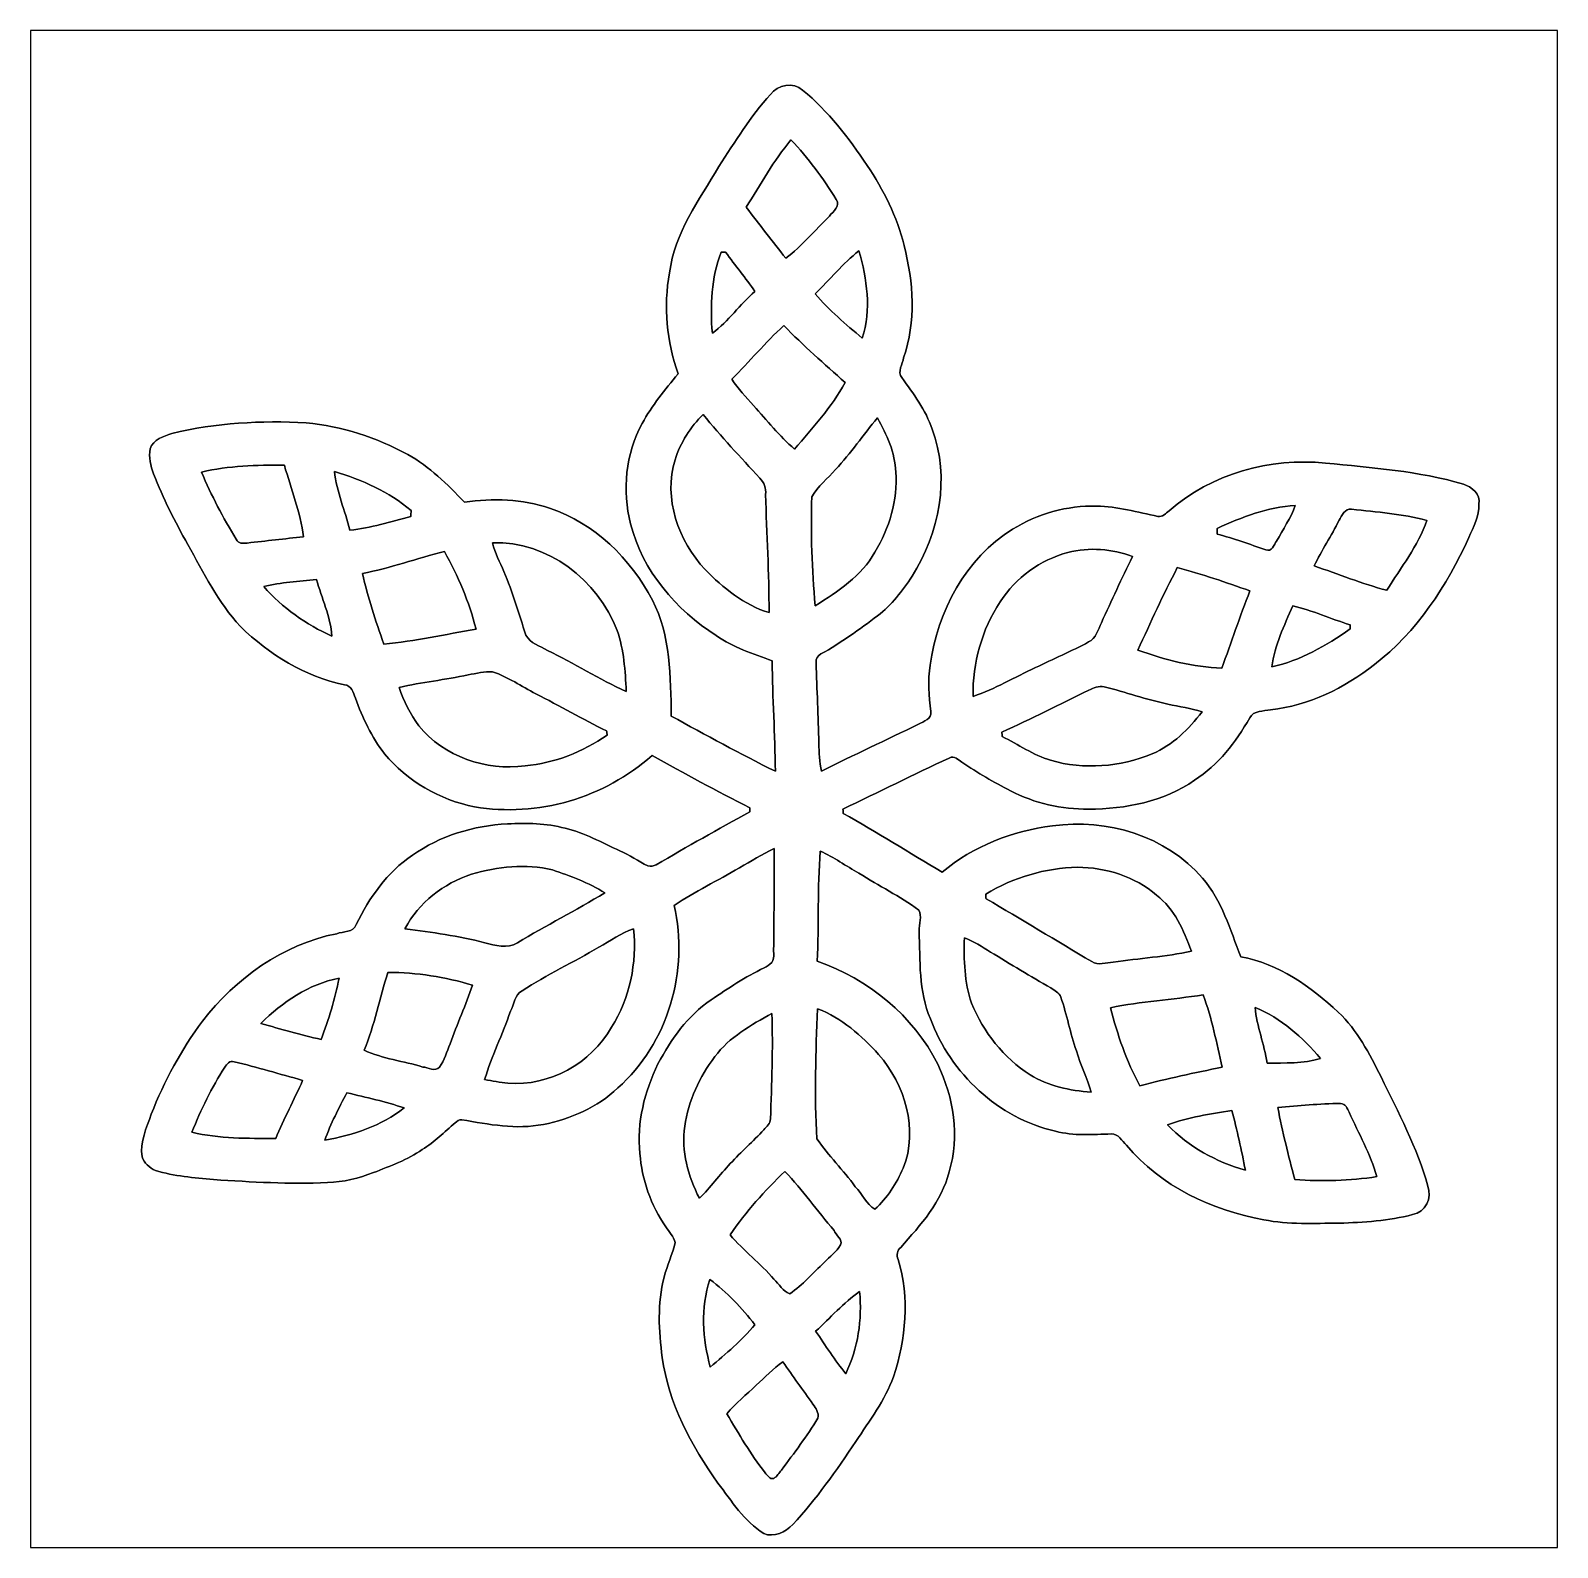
# Model space of a CAD drawing. Header units: centimetres. Extents: x -16.8 to 16.8, y -16.7 to 16.7.
import ezdxf

# ---------------------------------------------------------------- set-up
doc = ezdxf.new("R2010")
doc.units = ezdxf.units.CM
doc.header["$MEASUREMENT"] = 0
doc.layers.add('Layer 1', color=7, linetype='Continuous')

msp = doc.modelspace()

# ---------------------------------------------------------------- linework, layer by layer
at = {"layer": 'Layer 1', "color": 7}
for points, knots in [([(-16.77458, 16.66875), (-16.77458, 16.66875), (16.77458, 16.66875), (16.77458, 16.66875), (16.77458, 16.66875), (16.77458, 16.66875), (16.77458, -16.66875), (16.77458, -16.66875), (16.77458, -16.66875), (16.77458, -16.66875), (-16.77458, -16.66875), (-16.77458, -16.66875), (-16.77458, -16.66875), (-16.77458, -16.66875), (-16.77458, 16.66875), (-16.77458, 16.66875), (-16.77458, 16.66875), (-16.77458, 16.66875), (-16.77458, 16.66875), (-16.77458, 16.66875)], [0, 0, 0, 0, 0.16666667, 0.16666667, 0.16666667, 0.16666667, 0.33333333, 0.33333333, 0.33333333, 0.33333333, 0.5, 0.5, 0.5, 0.5, 0.66666667, 0.66666667, 0.66666667, 0.66666667, 1, 1, 1, 1]), ([(-0.51788, 15.26399), (-0.9585, 14.78492), (-1.29399, 14.22153), (-1.64959, 13.67896), (-1.64959, 13.67896), (-2.08774, 12.94306), (-2.62502, 12.21634), (-2.73332, 11.34181), (-2.73332, 11.34181), (-2.87514, 10.60168), (-2.79224, 9.83544), (-2.54741, 9.12566), (-2.54741, 9.12566), (-2.83422, 8.77887), (-3.11926, 8.4268), (-3.33728, 8.03134), (-3.33728, 8.03134), (-3.70417, 7.36565), (-3.77613, 6.56026), (-3.59057, 5.82789), (-3.59057, 5.82789), (-3.32881, 4.79743), (-2.59292, 3.93629), (-1.70991, 3.37079), (-1.70991, 3.37079), (-1.33597, 3.11115), (-0.90029, 2.97074), (-0.47766, 2.81446), (-0.47766, 2.81446), (-0.47625, 2.00554), (-0.41593, 1.19768), (-0.40922, 0.38876), (-0.40922, 0.38876), (-1.18145, 0.77435), (-1.94098, 1.18604), (-2.69593, 1.60373), (-2.69593, 1.60373), (-2.71251, 2.46027), (-2.70722, 3.3715), (-3.11079, 4.15255), (-3.11079, 4.15255), (-3.59163, 5.05989), (-4.37727, 5.84623), (-5.36893, 6.16867), (-5.36893, 6.16867), (-5.96829, 6.38387), (-6.61635, 6.38845), (-7.24112, 6.3059), (-7.24112, 6.3059), (-7.61929, 6.69572), (-8.00806, 7.08519), (-8.48783, 7.35013), (-8.48783, 7.35013), (-9.17363, 7.72936), (-9.9381, 7.96784), (-10.71774, 8.04933), (-10.71774, 8.04933), (-11.70481, 8.09837), (-12.70494, 8.05039), (-13.66767, 7.81262), (-13.66767, 7.81262), (-13.85323, 7.75476), (-14.07866, 7.68315), (-14.14533, 7.47924), (-14.14533, 7.47924), (-14.17955, 7.29192), (-14.13933, 7.10001), (-14.06948, 6.92609), (-14.06948, 6.92609), (-13.8624, 6.38951), (-13.60205, 5.87551), (-13.32054, 5.37457), (-13.32054, 5.37457), (-12.96776, 4.75368), (-12.65449, 4.09822), (-12.16343, 3.57046), (-12.16343, 3.57046), (-11.52631, 2.96016), (-10.74773, 2.46909), (-9.8739, 2.29094), (-9.8739, 2.29094), (-9.7222, 2.27753), (-9.6841, 2.11667), (-9.63754, 1.99919), (-9.63754, 1.99919), (-9.4809, 1.56457), (-9.28053, 1.143), (-8.99971, 0.77364), (-8.99971, 0.77364), (-8.49701, 0.17498), (-7.78616, -0.24271), (-7.01851, -0.38982), (-7.01851, -0.38982), (-5.63457, -0.63006), (-4.16384, -0.19579), (-3.11856, 0.73766), (-3.11856, 0.73766), (-2.41159, 0.33902), (-1.69474, -0.04233), (-0.97261, -0.41204), (-0.97261, -0.41204), (-0.97296, -0.43498), (-0.97331, -0.48119), (-0.97367, -0.50412), (-0.97367, -0.50412), (-1.66546, -0.87842), (-2.34738, -1.27141), (-3.0286, -1.66405), (-3.0286, -1.66405), (-3.08434, -1.69016), (-3.1496, -1.71626), (-3.20957, -1.68698), (-3.20957, -1.68698), (-3.42336, -1.59314), (-3.61068, -1.4478), (-3.82693, -1.35749), (-3.82693, -1.35749), (-4.22346, -1.18251), (-4.60163, -0.95709), (-5.0292, -0.8636), (-5.0292, -0.8636), (-5.44054, -0.74754), (-5.87304, -0.74754), (-6.29638, -0.76659), (-6.29638, -0.76659), (-7.03686, -0.80504), (-7.77734, -1.02517), (-8.38518, -1.45768), (-8.38518, -1.45768), (-8.93833, -1.82739), (-9.33238, -2.38795), (-9.61672, -2.98062), (-9.61672, -2.98062), (-9.67916, -3.15666), (-9.90847, -3.12773), (-10.04817, -3.18135), (-10.04817, -3.18135), (-11.2335, -3.4103), (-12.2622, -4.16313), (-12.99774, -5.09976), (-12.99774, -5.09976), (-13.46341, -5.72735), (-13.83524, -6.42232), (-14.12311, -7.14798), (-14.12311, -7.14798), (-14.22753, -7.4482), (-14.37146, -7.753), (-14.32384, -8.08073), (-14.32384, -8.08073), (-14.28009, -8.21866), (-14.16368, -8.32767), (-14.03244, -8.38341), (-14.03244, -8.38341), (-13.61758, -8.51147), (-13.18119, -8.5404), (-12.75186, -8.58344), (-12.75186, -8.58344), (-11.91895, -8.636), (-11.08357, -8.68962), (-10.2489, -8.65152), (-10.2489, -8.65152), (-9.90212, -8.63706), (-9.56098, -8.55451), (-9.23819, -8.42998), (-9.23819, -8.42998), (-8.86989, -8.28604), (-8.49489, -8.1467), (-8.16645, -7.92198), (-8.16645, -7.92198), (-7.8994, -7.76076), (-7.68138, -7.53674), (-7.44432, -7.33742), (-7.44432, -7.33742), (-7.40198, -7.30709), (-7.35683, -7.25487), (-7.29791, -7.27004), (-7.29791, -7.27004), (-6.70807, -7.36847), (-6.10376, -7.49229), (-5.50686, -7.37129), (-5.50686, -7.37129), (-4.90643, -7.25417), (-4.318, -6.99664), (-3.87138, -6.57084), (-3.87138, -6.57084), (-2.76648, -5.594), (-2.30329, -3.98216), (-2.63349, -2.55729), (-2.63349, -2.55729), (-2.17241, -2.25354), (-1.67428, -2.0126), (-1.20086, -1.72967), (-1.20086, -1.72967), (-0.94474, -1.59279), (-0.70026, -1.4351), (-0.4385, -1.30881), (-0.4385, -1.30881), (-0.4258, -2.00731), (-0.44732, -2.70651), (-0.43956, -3.40536), (-0.43956, -3.40536), (-0.46814, -3.53448), (-0.40922, -3.69605), (-0.49036, -3.81353), (-0.49036, -3.81353), (-0.53552, -3.86609), (-0.59937, -3.89643), (-0.65899, -3.92994), (-0.65899, -3.92994), (-1.06645, -4.13032), (-1.44674, -4.38079), (-1.8228, -4.63409), (-1.8228, -4.63409), (-2.33539, -4.98334), (-2.70334, -5.50016), (-2.98944, -6.04202), (-2.98944, -6.04202), (-3.28366, -6.64986), (-3.45687, -7.33178), (-3.38631, -8.00982), (-3.38631, -8.00982), (-3.34186, -8.5852), (-3.14819, -9.15106), (-2.8134, -9.62272), (-2.8134, -9.62272), (-2.74849, -9.73702), (-2.64372, -9.8365), (-2.60773, -9.96703), (-2.60773, -9.96703), (-2.67194, -10.22632), (-2.78906, -10.47009), (-2.85503, -10.72938), (-2.85503, -10.72938), (-3.00461, -11.30371), (-2.97356, -11.90801), (-2.89489, -12.49045), (-2.89489, -12.49045), (-2.75414, -13.50433), (-2.26201, -14.43073), (-1.67217, -15.25305), (-1.67217, -15.25305), (-1.37054, -15.64993), (-1.09361, -16.08949), (-0.66463, -16.36289), (-0.66463, -16.36289), (-0.43886, -16.45391), (-0.18309, -16.33432), (-0.02822, -16.16534), (-0.02822, -16.16534), (0.4953, -15.60654), (0.92886, -14.97189), (1.35961, -14.34147), (1.35961, -14.34147), (1.6577, -13.8811), (1.99743, -13.43519), (2.18652, -12.91519), (2.18652, -12.91519), (2.45639, -12.08969), (2.54635, -11.18023), (2.28529, -10.34062), (2.28529, -10.34062), (2.24649, -10.24396), (2.27013, -10.14342), (2.34632, -10.07322), (2.34632, -10.07322), (2.78271, -9.58286), (3.24838, -9.06921), (3.40678, -8.41446), (3.40678, -8.41446), (3.65231, -7.63305), (3.50838, -6.7751), (3.15842, -6.04943), (3.15842, -6.04943), (2.62361, -4.98263), (1.63442, -4.1723), (0.51259, -3.78531), (0.51259, -3.78531), (0.54963, -2.97991), (0.51259, -2.17205), (0.57644, -1.36701), (0.57644, -1.36701), (0.87842, -1.49507), (1.14229, -1.69439), (1.42804, -1.85314), (1.42804, -1.85314), (1.86126, -2.12831), (2.32763, -2.35338), (2.74038, -2.65994), (2.74038, -2.65994), (2.82399, -2.79612), (2.73967, -2.96933), (2.75026, -3.12208), (2.75026, -3.12208), (2.77142, -3.76802), (2.7372, -4.44465), (2.99614, -5.05107), (2.99614, -5.05107), (3.44346, -6.24769), (4.48416, -7.24217), (5.74675, -7.51946), (5.74675, -7.51946), (6.14645, -7.63164), (6.56378, -7.58719), (6.97301, -7.58155), (6.97301, -7.58155), (7.12823, -7.57943), (7.21042, -7.73077), (7.30321, -7.83096), (7.30321, -7.83096), (8.05815, -8.73443), (9.17928, -9.26183), (10.32369, -9.46503), (10.32369, -9.46503), (10.86697, -9.58039), (11.42541, -9.54229), (11.97716, -9.54264), (11.97716, -9.54264), (12.51761, -9.52429), (13.06689, -9.49396), (13.59147, -9.35179), (13.59147, -9.35179), (13.87722, -9.30663), (14.02327, -8.9856), (13.92414, -8.72596), (13.92414, -8.72596), (13.69448, -7.88317), (13.2782, -7.10812), (12.89756, -6.32672), (12.89756, -6.32672), (12.64497, -5.81695), (12.3765, -5.30013), (11.9574, -4.90537), (11.9574, -4.90537), (11.35627, -4.33987), (10.64472, -3.84175), (9.81886, -3.68723), (9.81886, -3.68723), (9.57721, -3.09598), (9.40752, -2.45145), (8.97431, -1.96215), (8.97431, -1.96215), (8.17668, -1.02623), (6.87458, -0.63818), (5.67796, -0.81209), (5.67796, -0.81209), (4.79742, -0.9144), (3.94088, -1.2573), (3.25826, -1.82739), (3.25826, -1.82739), (2.52906, -1.4037), (1.82069, -0.94544), (1.08373, -0.53516), (1.08373, -0.53516), (1.08162, -0.51188), (1.07703, -0.46567), (1.07456, -0.44238), (1.07456, -0.44238), (1.85526, -0.06985), (2.6289, 0.31715), (3.41277, 0.68121), (3.41277, 0.68121), (3.51508, 0.74154), (3.61033, 0.63394), (3.69111, 0.58984), (3.69111, 0.58984), (4.02872, 0.35137), (4.39032, 0.14993), (4.75791, -0.03775), (4.75791, -0.03775), (5.28249, -0.31609), (5.88081, -0.45014), (6.47347, -0.44168), (6.47347, -0.44168), (7.28521, -0.44662), (8.12377, -0.27234), (8.80145, 0.19332), (8.80145, 0.19332), (9.32251, 0.52811), (9.70986, 1.02941), (10.01183, 1.5621), (10.01183, 1.5621), (10.09756, 1.72932), (10.31946, 1.70744), (10.47221, 1.74272), (10.47221, 1.74272), (11.31217, 1.83339), (12.09287, 2.21933), (12.75292, 2.73403), (12.75292, 2.73403), (13.68601, 3.45193), (14.34253, 4.46723), (14.82937, 5.52556), (14.82937, 5.52556), (14.92426, 5.76192), (15.06361, 5.99616), (15.04491, 6.2611), (15.04491, 6.2611), (15.0943, 6.48406), (14.89075, 6.63751), (14.70801, 6.70172), (14.70801, 6.70172), (13.72341, 6.98747), (12.69541, 7.06014), (11.68012, 7.16174), (11.68012, 7.16174), (10.45986, 7.28662), (9.17187, 6.9275), (8.24406, 6.11364), (8.24406, 6.11364), (8.16822, 6.06672), (8.09801, 5.96583), (7.99747, 5.99193), (7.99747, 5.99193), (7.55015, 6.07977), (7.10706, 6.21206), (6.64845, 6.21594), (6.64845, 6.21594), (6.00146, 6.23464), (5.35234, 6.05049), (4.80413, 5.70865), (4.80413, 5.70865), (3.76908, 5.07577), (3.15136, 3.90349), (2.99226, 2.72309), (2.99226, 2.72309), (2.9397, 2.38407), (2.96192, 2.04223), (3.00637, 1.70392), (3.00637, 1.70392), (3.0353, 1.54129), (2.84656, 1.48343), (2.7372, 1.42346), (2.7372, 1.42346), (2.02565, 1.0795), (1.30916, 0.74683), (0.60396, 0.39053), (0.60396, 0.39053), (0.55739, 0.59196), (0.54963, 0.79975), (0.54539, 1.00506), (0.54539, 1.00506), (0.53199, 1.59561), (0.50306, 2.18581), (0.48507, 2.77601), (0.48507, 2.77601), (0.47625, 2.85715), (0.52035, 2.93194), (0.59267, 2.96721), (0.59267, 2.96721), (1.03046, 3.21134), (1.43898, 3.50449), (1.83727, 3.80788), (1.83727, 3.80788), (2.14665, 4.04072), (2.38231, 4.35434), (2.59327, 4.67501), (2.59327, 4.67501), (3.19758, 5.61869), (3.43323, 6.84071), (3.03601, 7.90857), (3.03601, 7.90857), (2.89348, 8.32838), (2.62819, 8.68645), (2.37031, 9.04028), (2.37031, 9.04028), (2.26131, 9.1694), (2.39113, 9.33838), (2.40877, 9.4742), (2.40877, 9.4742), (2.68323, 10.26971), (2.62502, 11.13861), (2.42041, 11.94259), (2.42041, 11.94259), (2.26342, 12.57582), (1.96956, 13.16708), (1.60584, 13.70577), (1.60584, 13.70577), (1.20156, 14.30831), (0.75636, 14.89886), (0.18874, 15.35677), (0.18874, 15.35677), (-0.01376, 15.55503), (-0.35489, 15.46966), (-0.51788, 15.26399)], [0, 0, 0, 0, 0.00819672, 0.00819672, 0.00819672, 0.00819672, 0.01639344, 0.01639344, 0.01639344, 0.01639344, 0.02459016, 0.02459016, 0.02459016, 0.02459016, 0.03278689, 0.03278689, 0.03278689, 0.03278689, 0.04098361, 0.04098361, 0.04098361, 0.04098361, 0.04918033, 0.04918033, 0.04918033, 0.04918033, 0.05737705, 0.05737705, 0.05737705, 0.05737705, 0.06557377, 0.06557377, 0.06557377, 0.06557377, 0.07377049, 0.07377049, 0.07377049, 0.07377049, 0.08196721, 0.08196721, 0.08196721, 0.08196721, 0.09016393, 0.09016393, 0.09016393, 0.09016393, 0.09836066, 0.09836066, 0.09836066, 0.09836066, 0.10655738, 0.10655738, 0.10655738, 0.10655738, 0.1147541, 0.1147541, 0.1147541, 0.1147541, 0.12295082, 0.12295082, 0.12295082, 0.12295082, 0.13114754, 0.13114754, 0.13114754, 0.13114754, 0.13934426, 0.13934426, 0.13934426, 0.13934426, 0.14754098, 0.14754098, 0.14754098, 0.14754098, 0.1557377, 0.1557377, 0.1557377, 0.1557377, 0.16393443, 0.16393443, 0.16393443, 0.16393443, 0.17213115, 0.17213115, 0.17213115, 0.17213115, 0.18032787, 0.18032787, 0.18032787, 0.18032787, 0.18852459, 0.18852459, 0.18852459, 0.18852459, 0.19672131, 0.19672131, 0.19672131, 0.19672131, 0.20491803, 0.20491803, 0.20491803, 0.20491803, 0.21311475, 0.21311475, 0.21311475, 0.21311475, 0.22131148, 0.22131148, 0.22131148, 0.22131148, 0.2295082, 0.2295082, 0.2295082, 0.2295082, 0.23770492, 0.23770492, 0.23770492, 0.23770492, 0.24590164, 0.24590164, 0.24590164, 0.24590164, 0.25409836, 0.25409836, 0.25409836, 0.25409836, 0.26229508, 0.26229508, 0.26229508, 0.26229508, 0.2704918, 0.2704918, 0.2704918, 0.2704918, 0.27868852, 0.27868852, 0.27868852, 0.27868852, 0.28688525, 0.28688525, 0.28688525, 0.28688525, 0.29508197, 0.29508197, 0.29508197, 0.29508197, 0.30327869, 0.30327869, 0.30327869, 0.30327869, 0.31147541, 0.31147541, 0.31147541, 0.31147541, 0.31967213, 0.31967213, 0.31967213, 0.31967213, 0.32786885, 0.32786885, 0.32786885, 0.32786885, 0.33606557, 0.33606557, 0.33606557, 0.33606557, 0.3442623, 0.3442623, 0.3442623, 0.3442623, 0.35245902, 0.35245902, 0.35245902, 0.35245902, 0.36065574, 0.36065574, 0.36065574, 0.36065574, 0.36885246, 0.36885246, 0.36885246, 0.36885246, 0.37704918, 0.37704918, 0.37704918, 0.37704918, 0.3852459, 0.3852459, 0.3852459, 0.3852459, 0.39344262, 0.39344262, 0.39344262, 0.39344262, 0.40163934, 0.40163934, 0.40163934, 0.40163934, 0.40983607, 0.40983607, 0.40983607, 0.40983607, 0.41803279, 0.41803279, 0.41803279, 0.41803279, 0.42622951, 0.42622951, 0.42622951, 0.42622951, 0.43442623, 0.43442623, 0.43442623, 0.43442623, 0.44262295, 0.44262295, 0.44262295, 0.44262295, 0.45081967, 0.45081967, 0.45081967, 0.45081967, 0.45901639, 0.45901639, 0.45901639, 0.45901639, 0.46721311, 0.46721311, 0.46721311, 0.46721311, 0.47540984, 0.47540984, 0.47540984, 0.47540984, 0.48360656, 0.48360656, 0.48360656, 0.48360656, 0.49180328, 0.49180328, 0.49180328, 0.49180328, 0.5, 0.5, 0.5, 0.5, 0.50819672, 0.50819672, 0.50819672, 0.50819672, 0.51639344, 0.51639344, 0.51639344, 0.51639344, 0.52459016, 0.52459016, 0.52459016, 0.52459016, 0.53278689, 0.53278689, 0.53278689, 0.53278689, 0.54098361, 0.54098361, 0.54098361, 0.54098361, 0.54918033, 0.54918033, 0.54918033, 0.54918033, 0.55737705, 0.55737705, 0.55737705, 0.55737705, 0.56557377, 0.56557377, 0.56557377, 0.56557377, 0.57377049, 0.57377049, 0.57377049, 0.57377049, 0.58196721, 0.58196721, 0.58196721, 0.58196721, 0.59016393, 0.59016393, 0.59016393, 0.59016393, 0.59836066, 0.59836066, 0.59836066, 0.59836066, 0.60655738, 0.60655738, 0.60655738, 0.60655738, 0.6147541, 0.6147541, 0.6147541, 0.6147541, 0.62295082, 0.62295082, 0.62295082, 0.62295082, 0.63114754, 0.63114754, 0.63114754, 0.63114754, 0.63934426, 0.63934426, 0.63934426, 0.63934426, 0.64754098, 0.64754098, 0.64754098, 0.64754098, 0.6557377, 0.6557377, 0.6557377, 0.6557377, 0.66393443, 0.66393443, 0.66393443, 0.66393443, 0.67213115, 0.67213115, 0.67213115, 0.67213115, 0.68032787, 0.68032787, 0.68032787, 0.68032787, 0.68852459, 0.68852459, 0.68852459, 0.68852459, 0.69672131, 0.69672131, 0.69672131, 0.69672131, 0.70491803, 0.70491803, 0.70491803, 0.70491803, 0.71311475, 0.71311475, 0.71311475, 0.71311475, 0.72131148, 0.72131148, 0.72131148, 0.72131148, 0.7295082, 0.7295082, 0.7295082, 0.7295082, 0.73770492, 0.73770492, 0.73770492, 0.73770492, 0.74590164, 0.74590164, 0.74590164, 0.74590164, 0.75409836, 0.75409836, 0.75409836, 0.75409836, 0.76229508, 0.76229508, 0.76229508, 0.76229508, 0.7704918, 0.7704918, 0.7704918, 0.7704918, 0.77868852, 0.77868852, 0.77868852, 0.77868852, 0.78688525, 0.78688525, 0.78688525, 0.78688525, 0.79508197, 0.79508197, 0.79508197, 0.79508197, 0.80327869, 0.80327869, 0.80327869, 0.80327869, 0.81147541, 0.81147541, 0.81147541, 0.81147541, 0.81967213, 0.81967213, 0.81967213, 0.81967213, 0.82786885, 0.82786885, 0.82786885, 0.82786885, 0.83606557, 0.83606557, 0.83606557, 0.83606557, 0.8442623, 0.8442623, 0.8442623, 0.8442623, 0.85245902, 0.85245902, 0.85245902, 0.85245902, 0.86065574, 0.86065574, 0.86065574, 0.86065574, 0.86885246, 0.86885246, 0.86885246, 0.86885246, 0.87704918, 0.87704918, 0.87704918, 0.87704918, 0.8852459, 0.8852459, 0.8852459, 0.8852459, 0.89344262, 0.89344262, 0.89344262, 0.89344262, 0.90163934, 0.90163934, 0.90163934, 0.90163934, 0.90983607, 0.90983607, 0.90983607, 0.90983607, 0.91803279, 0.91803279, 0.91803279, 0.91803279, 0.92622951, 0.92622951, 0.92622951, 0.92622951, 0.93442623, 0.93442623, 0.93442623, 0.93442623, 0.94262295, 0.94262295, 0.94262295, 0.94262295, 0.95081967, 0.95081967, 0.95081967, 0.95081967, 0.95901639, 0.95901639, 0.95901639, 0.95901639, 0.96721311, 0.96721311, 0.96721311, 0.96721311, 0.97540984, 0.97540984, 0.97540984, 0.97540984, 0.98360656, 0.98360656, 0.98360656, 0.98360656, 1, 1, 1, 1]), ([(-1.0474, 12.78396), (-0.73554, 13.28702), (-0.44626, 13.81019), (-0.06632, 14.26704), (-0.06632, 14.26704), (0.31433, 13.87016), (0.63712, 13.42178), (0.92886, 12.95682), (0.92886, 12.95682), (1.02976, 12.81536), (0.86007, 12.69224), (0.77823, 12.5924), (0.77823, 12.5924), (0.4639, 12.27772), (0.17462, 11.93447), (-0.18027, 11.66389), (-0.18027, 11.66389), (-0.46849, 12.03784), (-0.76412, 12.40578), (-1.0474, 12.78396)], [0, 0, 0, 0, 0.16666667, 0.16666667, 0.16666667, 0.16666667, 0.33333333, 0.33333333, 0.33333333, 0.33333333, 0.5, 0.5, 0.5, 0.5, 0.66666667, 0.66666667, 0.66666667, 0.66666667, 1, 1, 1, 1]), ([(-1.60161, 11.7983), (-1.57727, 11.7983), (-1.52788, 11.79795), (-1.50354, 11.79795), (-1.50354, 11.79795), (-1.29505, 11.50549), (-1.05904, 11.23315), (-0.86043, 10.93399), (-0.86043, 10.93399), (-1.19027, 10.64824), (-1.44004, 10.27959), (-1.79246, 10.01889), (-1.79246, 10.01889), (-1.8482, 10.61649), (-1.8161, 11.2328), (-1.60161, 11.7983)], [0, 0, 0, 0, 0.2, 0.2, 0.2, 0.2, 0.4, 0.4, 0.4, 0.4, 0.6, 0.6, 0.6, 0.6, 1, 1, 1, 1]), ([(0.46461, 10.88355), (0.79058, 11.19258), (1.07386, 11.54853), (1.42557, 11.82899), (1.42557, 11.82899), (1.60514, 11.21304), (1.70145, 10.53112), (1.50036, 9.90882), (1.50036, 9.90882), (1.13665, 10.21292), (0.77223, 10.52089), (0.46461, 10.88355)], [0, 0, 0, 0, 0.25, 0.25, 0.25, 0.25, 0.5, 0.5, 0.5, 0.5, 1, 1, 1, 1]), ([(-0.22507, 10.18434), (0.20426, 9.74513), (0.66746, 9.34156), (1.12395, 8.93092), (1.12395, 8.93092), (0.82479, 8.39223), (0.40958, 7.93503), (0.01199, 7.46936), (0.01199, 7.46936), (-0.32244, 7.75441), (-0.59337, 8.10154), (-0.88759, 8.42504), (-0.88759, 8.42504), (-1.05304, 8.61307), (-1.22943, 8.79299), (-1.36631, 9.00395), (-1.36631, 9.00395), (-0.98037, 9.392), (-0.629, 9.81392), (-0.22507, 10.18434)], [0, 0, 0, 0, 0.16666667, 0.16666667, 0.16666667, 0.16666667, 0.33333333, 0.33333333, 0.33333333, 0.33333333, 0.5, 0.5, 0.5, 0.5, 0.66666667, 0.66666667, 0.66666667, 0.66666667, 1, 1, 1, 1]), ([(-2.61444, 7.23724), (-2.49202, 7.61118), (-2.27683, 7.96078), (-1.99249, 8.23313), (-1.99249, 8.23313), (-1.60726, 7.74171), (-1.17087, 7.29403), (-0.75318, 6.83084), (-0.75318, 6.83084), (-0.65899, 6.7377), (-0.60466, 6.61035), (-0.62442, 6.47382), (-0.62442, 6.47382), (-0.60113, 5.60776), (-0.54575, 4.74274), (-0.54857, 3.87632), (-0.54857, 3.87632), (-1.09643, 4.04213), (-1.55646, 4.41995), (-1.95121, 4.82247), (-1.95121, 4.82247), (-2.54176, 5.45253), (-2.87373, 6.38775), (-2.61444, 7.23724)], [0, 0, 0, 0, 0.14285714, 0.14285714, 0.14285714, 0.14285714, 0.28571429, 0.28571429, 0.28571429, 0.28571429, 0.42857143, 0.42857143, 0.42857143, 0.42857143, 0.57142857, 0.57142857, 0.57142857, 0.57142857, 0.71428571, 0.71428571, 0.71428571, 0.71428571, 1, 1, 1, 1]), ([(0.91264, 7.02522), (1.25483, 7.3727), (1.518, 7.78581), (1.83268, 8.15587), (1.83268, 8.15587), (2.03129, 7.78651), (2.22638, 7.39599), (2.2352, 6.96666), (2.2352, 6.96666), (2.28424, 6.34824), (2.09691, 5.73123), (1.77871, 5.20594), (1.77871, 5.20594), (1.48026, 4.68313), (0.96696, 4.33776), (0.46602, 4.02907), (0.46602, 4.02907), (0.39758, 4.82318), (0.36195, 5.62469), (0.39123, 6.42056), (0.39123, 6.42056), (0.52352, 6.65233), (0.7433, 6.82166), (0.91264, 7.02522)], [0, 0, 0, 0, 0.14285714, 0.14285714, 0.14285714, 0.14285714, 0.28571429, 0.28571429, 0.28571429, 0.28571429, 0.42857143, 0.42857143, 0.42857143, 0.42857143, 0.57142857, 0.57142857, 0.57142857, 0.57142857, 0.71428571, 0.71428571, 0.71428571, 0.71428571, 1, 1, 1, 1]), ([(-13.01574, 6.96454), (-12.4206, 7.10318), (-11.80712, 7.12117), (-11.19823, 7.11482), (-11.19823, 7.11482), (-11.04653, 6.59447), (-10.84862, 6.08118), (-10.77736, 5.54143), (-10.77736, 5.54143), (-11.18941, 5.49945), (-11.60074, 5.45253), (-12.01173, 5.40526), (-12.01173, 5.40526), (-12.09781, 5.39821), (-12.21564, 5.38656), (-12.25374, 5.48852), (-12.25374, 5.48852), (-12.54478, 5.95948), (-12.80372, 6.45266), (-13.01574, 6.96454)], [0, 0, 0, 0, 0.16666667, 0.16666667, 0.16666667, 0.16666667, 0.33333333, 0.33333333, 0.33333333, 0.33333333, 0.5, 0.5, 0.5, 0.5, 0.66666667, 0.66666667, 0.66666667, 0.66666667, 1, 1, 1, 1]), ([(-10.09721, 6.97865), (-9.48937, 6.79838), (-8.90058, 6.53309), (-8.41375, 6.11964), (-8.41375, 6.11964), (-8.41481, 6.07624), (-8.41587, 6.03285), (-8.41657, 5.98911), (-8.41657, 5.98911), (-8.86248, 5.88398), (-9.29781, 5.73052), (-9.75642, 5.68713), (-9.75642, 5.68713), (-9.86543, 6.11787), (-10.04782, 6.53521), (-10.09721, 6.97865)], [0, 0, 0, 0, 0.2, 0.2, 0.2, 0.2, 0.4, 0.4, 0.4, 0.4, 0.6, 0.6, 0.6, 0.6, 1, 1, 1, 1]), ([(9.29746, 5.72841), (9.84285, 5.96971), (10.40906, 6.20466), (11.01302, 6.23006), (11.01302, 6.23006), (10.91636, 5.95066), (10.74349, 5.70689), (10.60415, 5.4483), (10.60415, 5.4483), (10.54735, 5.37069), (10.4962, 5.20065), (10.36849, 5.25639), (10.36849, 5.25639), (10.01324, 5.37563), (9.66258, 5.50898), (9.29922, 5.60141), (9.29922, 5.60141), (9.29816, 5.64409), (9.29781, 5.68643), (9.29746, 5.72841)], [0, 0, 0, 0, 0.16666667, 0.16666667, 0.16666667, 0.16666667, 0.33333333, 0.33333333, 0.33333333, 0.33333333, 0.5, 0.5, 0.5, 0.5, 0.66666667, 0.66666667, 0.66666667, 0.66666667, 1, 1, 1, 1]), ([(11.97681, 5.90585), (12.03784, 6.01063), (12.1031, 6.17008), (12.25232, 6.14821), (12.25232, 6.14821), (12.80583, 6.09), (13.36499, 6.04414), (13.90544, 5.90268), (13.90544, 5.90268), (13.70612, 5.34211), (13.33676, 4.86657), (13.02456, 4.36704), (13.02456, 4.36704), (12.48092, 4.50885), (11.96058, 4.72722), (11.42718, 4.90185), (11.42718, 4.90185), (11.59334, 5.24545), (11.80782, 5.56331), (11.97681, 5.90585)], [0, 0, 0, 0, 0.16666667, 0.16666667, 0.16666667, 0.16666667, 0.33333333, 0.33333333, 0.33333333, 0.33333333, 0.5, 0.5, 0.5, 0.5, 0.66666667, 0.66666667, 0.66666667, 0.66666667, 1, 1, 1, 1]), ([(-6.6234, 5.40702), (-5.41161, 5.461), (-4.31059, 4.58646), (-3.8862, 3.4865), (-3.8862, 3.4865), (-3.73486, 3.05647), (-3.70981, 2.5975), (-3.68512, 2.1463), (-3.68512, 2.1463), (-4.28061, 2.40912), (-4.83376, 2.75872), (-5.41761, 3.04694), (-5.41761, 3.04694), (-5.57777, 3.14713), (-5.80037, 3.19864), (-5.88857, 3.38279), (-5.88857, 3.38279), (-6.04873, 3.8481), (-6.17749, 4.32541), (-6.37434, 4.77696), (-6.37434, 4.77696), (-6.45971, 4.98581), (-6.57296, 5.18513), (-6.6234, 5.40702)], [0, 0, 0, 0, 0.14285714, 0.14285714, 0.14285714, 0.14285714, 0.28571429, 0.28571429, 0.28571429, 0.28571429, 0.42857143, 0.42857143, 0.42857143, 0.42857143, 0.57142857, 0.57142857, 0.57142857, 0.57142857, 0.71428571, 0.71428571, 0.71428571, 0.71428571, 1, 1, 1, 1]), ([(-9.48337, 4.73922), (-8.8706, 4.85246), (-8.28534, 5.06942), (-7.68174, 5.21723), (-7.68174, 5.21723), (-7.37694, 4.68348), (-7.14128, 4.11092), (-6.98676, 3.51578), (-6.98676, 3.51578), (-7.65986, 3.39513), (-8.32944, 3.2452), (-9.01171, 3.18629), (-9.01171, 3.18629), (-9.19409, 3.6957), (-9.36413, 4.21111), (-9.48337, 4.73922)], [0, 0, 0, 0, 0.2, 0.2, 0.2, 0.2, 0.4, 0.4, 0.4, 0.4, 0.6, 0.6, 0.6, 0.6, 1, 1, 1, 1]), ([(6.01768, 5.19818), (6.48582, 5.3153), (6.991, 5.28426), (7.44008, 5.10716), (7.44008, 5.10716), (7.20125, 4.62739), (6.97512, 4.14091), (6.75464, 3.65196), (6.75464, 3.65196), (6.67914, 3.50449), (6.63963, 3.30659), (6.47312, 3.23074), (6.47312, 3.23074), (6.09318, 3.02542), (5.69277, 2.86032), (5.30719, 2.66665), (5.30719, 2.66665), (4.84752, 2.45992), (4.41396, 2.19463), (3.93382, 2.03553), (3.93382, 2.03553), (3.9243, 2.76613), (4.12503, 3.50449), (4.52931, 4.11515), (4.52931, 4.11515), (4.87257, 4.64044), (5.40949, 5.03802), (6.01768, 5.19818)], [0, 0, 0, 0, 0.125, 0.125, 0.125, 0.125, 0.25, 0.25, 0.25, 0.25, 0.375, 0.375, 0.375, 0.375, 0.5, 0.5, 0.5, 0.5, 0.625, 0.625, 0.625, 0.625, 0.75, 0.75, 0.75, 0.75, 1, 1, 1, 1]), ([(8.42186, 4.86445), (8.96197, 4.72158), (9.49254, 4.54237), (10.01818, 4.35328), (10.01818, 4.35328), (9.79382, 3.79307), (9.60861, 3.21874), (9.39976, 2.65254), (9.39976, 2.65254), (8.769, 2.68499), (8.14776, 2.83633), (7.55544, 3.05223), (7.55544, 3.05223), (7.83414, 3.66077), (8.11248, 4.27073), (8.42186, 4.86445)], [0, 0, 0, 0, 0.2, 0.2, 0.2, 0.2, 0.4, 0.4, 0.4, 0.4, 0.6, 0.6, 0.6, 0.6, 1, 1, 1, 1]), ([(-11.65154, 4.44959), (-11.2716, 4.54166), (-10.87967, 4.56106), (-10.49232, 4.60481), (-10.49232, 4.60481), (-10.37414, 4.19276), (-10.1854, 3.79166), (-10.15189, 3.36056), (-10.15189, 3.36056), (-10.72021, 3.61386), (-11.24091, 3.9811), (-11.65154, 4.44959)], [0, 0, 0, 0, 0.25, 0.25, 0.25, 0.25, 0.5, 0.5, 0.5, 0.5, 1, 1, 1, 1]), ([(10.95763, 4.02378), (11.39261, 3.9303), (11.79618, 3.73592), (12.22093, 3.60715), (12.22093, 3.60715), (12.22022, 3.58493), (12.21881, 3.54048), (12.21811, 3.51825), (12.21811, 3.51825), (11.69388, 3.15136), (11.13261, 2.81728), (10.49726, 2.68781), (10.49726, 2.68781), (10.56358, 3.15595), (10.77172, 3.59304), (10.95763, 4.02378)], [0, 0, 0, 0, 0.2, 0.2, 0.2, 0.2, 0.4, 0.4, 0.4, 0.4, 0.6, 0.6, 0.6, 0.6, 1, 1, 1, 1]), ([(-7.15645, 2.50649), (-6.98041, 2.54282), (-6.80261, 2.58586), (-6.62129, 2.57739), (-6.62129, 2.57739), (-6.28262, 2.46133), (-5.98699, 2.25354), (-5.66914, 2.09233), (-5.66914, 2.09233), (-5.14738, 1.82951), (-4.64467, 1.53141), (-4.11833, 1.27706), (-4.11833, 1.27706), (-4.1148, 1.25271), (-4.10774, 1.20403), (-4.10386, 1.17969), (-4.10386, 1.17969), (-4.64326, 0.82303), (-5.25992, 0.55951), (-5.91009, 0.51188), (-5.91009, 0.51188), (-6.76628, 0.39335), (-7.69408, 0.70661), (-8.24265, 1.38924), (-8.24265, 1.38924), (-8.4328, 1.6443), (-8.57497, 1.93358), (-8.67763, 2.23379), (-8.67763, 2.23379), (-8.17386, 2.3428), (-7.66128, 2.40312), (-7.15645, 2.50649)], [0, 0, 0, 0, 0.11111111, 0.11111111, 0.11111111, 0.11111111, 0.22222222, 0.22222222, 0.22222222, 0.22222222, 0.33333333, 0.33333333, 0.33333333, 0.33333333, 0.44444444, 0.44444444, 0.44444444, 0.44444444, 0.55555556, 0.55555556, 0.55555556, 0.55555556, 0.66666667, 0.66666667, 0.66666667, 0.66666667, 0.77777778, 0.77777778, 0.77777778, 0.77777778, 1, 1, 1, 1]), ([(6.47524, 2.17099), (6.58072, 2.22003), (6.69149, 2.27259), (6.81355, 2.24508), (6.81355, 2.24508), (7.28416, 2.13325), (7.73924, 1.96144), (8.21408, 1.86584), (8.21408, 1.86584), (8.46526, 1.81187), (8.71961, 1.76883), (8.96655, 1.69545), (8.96655, 1.69545), (8.67234, 1.3148), (8.32026, 0.9652), (7.87118, 0.77399), (7.87118, 0.77399), (7.17091, 0.48613), (6.36905, 0.41698), (5.63915, 0.63112), (5.63915, 0.63112), (5.25639, 0.74612), (4.92795, 0.98037), (4.57235, 1.15394), (4.57235, 1.15394), (4.57165, 1.17757), (4.56988, 1.2252), (4.56918, 1.24919), (4.56918, 1.24919), (5.21123, 1.54234), (5.84165, 1.85949), (6.47524, 2.17099)], [0, 0, 0, 0, 0.11111111, 0.11111111, 0.11111111, 0.11111111, 0.22222222, 0.22222222, 0.22222222, 0.22222222, 0.33333333, 0.33333333, 0.33333333, 0.33333333, 0.44444444, 0.44444444, 0.44444444, 0.44444444, 0.55555556, 0.55555556, 0.55555556, 0.55555556, 0.66666667, 0.66666667, 0.66666667, 0.66666667, 0.77777778, 0.77777778, 0.77777778, 0.77777778, 1, 1, 1, 1]), ([(-7.08625, -1.87396), (-6.5151, -1.70286), (-5.89174, -1.63618), (-5.30789, -1.77906), (-5.30789, -1.77906), (-4.91102, -1.91064), (-4.51097, -2.05811), (-4.15643, -2.28388), (-4.15643, -2.28388), (-4.78931, -2.66312), (-5.44477, -3.00249), (-6.07871, -3.37961), (-6.07871, -3.37961), (-6.29638, -3.51649), (-6.56696, -3.43394), (-6.79556, -3.3782), (-6.79556, -3.3782), (-7.37059, -3.22862), (-7.95937, -3.14995), (-8.5471, -3.07234), (-8.5471, -3.07234), (-8.24936, -2.49484), (-7.69761, -2.07504), (-7.08625, -1.87396)], [0, 0, 0, 0, 0.14285714, 0.14285714, 0.14285714, 0.14285714, 0.28571429, 0.28571429, 0.28571429, 0.28571429, 0.42857143, 0.42857143, 0.42857143, 0.42857143, 0.57142857, 0.57142857, 0.57142857, 0.57142857, 0.71428571, 0.71428571, 0.71428571, 0.71428571, 1, 1, 1, 1]), ([(4.21358, -2.30964), (4.81965, -1.94486), (5.51991, -1.73355), (6.22829, -1.71909), (6.22829, -1.71909), (6.85447, -1.72649), (7.48912, -1.91488), (7.96572, -2.33433), (7.96572, -2.33433), (8.36612, -2.63278), (8.55627, -3.1115), (8.73337, -3.56164), (8.73337, -3.56164), (8.16751, -3.6897), (7.58613, -3.71828), (7.01428, -3.80894), (7.01428, -3.80894), (6.86259, -3.80788), (6.68161, -3.89008), (6.54262, -3.79412), (6.54262, -3.79412), (5.76651, -3.33657), (5.00027, -2.86173), (4.21922, -2.413), (4.21922, -2.413), (4.21781, -2.38725), (4.21499, -2.33539), (4.21358, -2.30964)], [0, 0, 0, 0, 0.125, 0.125, 0.125, 0.125, 0.25, 0.25, 0.25, 0.25, 0.375, 0.375, 0.375, 0.375, 0.5, 0.5, 0.5, 0.5, 0.625, 0.625, 0.625, 0.625, 0.75, 0.75, 0.75, 0.75, 1, 1, 1, 1]), ([(-4.28554, -3.47486), (-4.03331, -3.34045), (-3.79977, -3.16477), (-3.52672, -3.07305), (-3.52672, -3.07305), (-3.44452, -3.82164), (-3.60821, -4.59705), (-4.00791, -5.23663), (-4.00791, -5.23663), (-4.45805, -6.02615), (-5.37351, -6.54226), (-6.28615, -6.46465), (-6.28615, -6.46465), (-6.45795, -6.44737), (-6.62764, -6.41703), (-6.79697, -6.38387), (-6.79697, -6.38387), (-6.64245, -5.87163), (-6.40292, -5.38939), (-6.23041, -4.88315), (-6.23041, -4.88315), (-6.14962, -4.73534), (-6.14045, -4.5212), (-5.975, -4.43548), (-5.975, -4.43548), (-5.4296, -4.08517), (-4.84364, -3.804), (-4.28554, -3.47486)], [0, 0, 0, 0, 0.125, 0.125, 0.125, 0.125, 0.25, 0.25, 0.25, 0.25, 0.375, 0.375, 0.375, 0.375, 0.5, 0.5, 0.5, 0.5, 0.625, 0.625, 0.625, 0.625, 0.75, 0.75, 0.75, 0.75, 1, 1, 1, 1]), ([(3.74403, -3.27025), (3.94935, -3.34716), (4.13314, -3.46886), (4.31976, -3.58246), (4.31976, -3.58246), (4.7558, -3.85445), (5.19889, -4.1148), (5.64374, -4.37268), (5.64374, -4.37268), (5.72594, -4.42595), (5.82471, -4.47604), (5.86422, -4.572), (5.86422, -4.572), (5.99511, -4.96182), (6.06848, -5.36857), (6.20466, -5.75733), (6.20466, -5.75733), (6.29638, -6.06531), (6.44419, -6.35318), (6.52851, -6.66362), (6.52851, -6.66362), (6.06072, -6.62834), (5.59117, -6.52815), (5.1876, -6.2798), (5.1876, -6.2798), (4.60375, -5.91044), (4.16101, -5.34282), (3.90243, -4.7057), (3.90243, -4.7057), (3.74191, -4.24639), (3.72992, -3.75144), (3.74403, -3.27025)], [0, 0, 0, 0, 0.11111111, 0.11111111, 0.11111111, 0.11111111, 0.22222222, 0.22222222, 0.22222222, 0.22222222, 0.33333333, 0.33333333, 0.33333333, 0.33333333, 0.44444444, 0.44444444, 0.44444444, 0.44444444, 0.55555556, 0.55555556, 0.55555556, 0.55555556, 0.66666667, 0.66666667, 0.66666667, 0.66666667, 0.77777778, 0.77777778, 0.77777778, 0.77777778, 1, 1, 1, 1]), ([(-11.7161, -5.15303), (-11.24444, -4.68454), (-10.65848, -4.28484), (-9.99596, -4.1596), (-9.99596, -4.1596), (-10.08909, -4.61751), (-10.22033, -5.06801), (-10.38931, -5.50404), (-10.38931, -5.50404), (-10.83663, -5.40844), (-11.27548, -5.27473), (-11.7161, -5.15303)], [0, 0, 0, 0, 0.25, 0.25, 0.25, 0.25, 0.5, 0.5, 0.5, 0.5, 1, 1, 1, 1]), ([(-8.92069, -4.02943), (-8.29169, -4.03084), (-7.66551, -4.13385), (-7.06261, -4.31059), (-7.06261, -4.31059), (-7.21254, -4.74662), (-7.39881, -5.16925), (-7.55721, -5.60211), (-7.55721, -5.60211), (-7.63023, -5.77321), (-7.67644, -5.96159), (-7.79004, -6.11152), (-7.79004, -6.11152), (-7.88247, -6.22512), (-8.0451, -6.11505), (-8.15305, -6.11011), (-8.15305, -6.11011), (-8.58061, -5.97958), (-9.0357, -5.92737), (-9.44563, -5.74287), (-9.44563, -5.74287), (-9.20962, -5.19077), (-9.11437, -4.59458), (-8.92069, -4.02943)], [0, 0, 0, 0, 0.14285714, 0.14285714, 0.14285714, 0.14285714, 0.28571429, 0.28571429, 0.28571429, 0.28571429, 0.42857143, 0.42857143, 0.42857143, 0.42857143, 0.57142857, 0.57142857, 0.57142857, 0.57142857, 0.71428571, 0.71428571, 0.71428571, 0.71428571, 1, 1, 1, 1]), ([(6.95184, -4.8066), (7.62459, -4.67184), (8.31109, -4.62597), (8.98948, -4.52649), (8.98948, -4.52649), (9.18669, -5.03978), (9.28299, -5.58341), (9.40999, -6.11646), (9.40999, -6.11646), (8.80286, -6.23111), (8.19997, -6.36693), (7.60166, -6.52004), (7.60166, -6.52004), (7.29862, -5.98629), (7.11094, -5.39644), (6.95184, -4.8066)], [0, 0, 0, 0, 0.2, 0.2, 0.2, 0.2, 0.4, 0.4, 0.4, 0.4, 0.6, 0.6, 0.6, 0.6, 1, 1, 1, 1]), ([(-1.73778, -5.88222), (-1.42099, -5.45218), (-0.94368, -5.18548), (-0.48436, -4.93219), (-0.48436, -4.93219), (-0.46073, -5.70548), (-0.48895, -6.47876), (-0.51576, -7.25135), (-0.51576, -7.25135), (-0.51788, -7.34977), (-0.60537, -7.41609), (-0.66111, -7.48771), (-0.66111, -7.48771), (-0.89994, -7.74241), (-1.16276, -7.97419), (-1.39947, -8.23136), (-1.39947, -8.23136), (-1.63336, -8.47937), (-1.83727, -8.75489), (-2.07998, -8.99513), (-2.07998, -8.99513), (-2.32551, -8.50759), (-2.48073, -7.95937), (-2.40206, -7.40939), (-2.40206, -7.40939), (-2.31599, -6.85447), (-2.08386, -6.32354), (-1.73778, -5.88222)], [0, 0, 0, 0, 0.125, 0.125, 0.125, 0.125, 0.25, 0.25, 0.25, 0.25, 0.375, 0.375, 0.375, 0.375, 0.5, 0.5, 0.5, 0.5, 0.625, 0.625, 0.625, 0.625, 0.75, 0.75, 0.75, 0.75, 1, 1, 1, 1]), ([(0.51964, -4.82776), (1.04881, -5.03132), (1.4792, -5.42114), (1.85949, -5.83142), (1.85949, -5.83142), (2.43769, -6.49923), (2.73791, -7.48347), (2.39995, -8.3312), (2.39995, -8.3312), (2.25143, -8.66493), (2.05246, -8.99125), (1.77729, -9.23572), (1.77729, -9.23572), (1.58962, -9.11895), (1.49578, -8.89847), (1.34726, -8.74183), (1.34726, -8.74183), (1.08091, -8.37777), (0.76094, -8.05603), (0.5013, -7.68773), (0.5013, -7.68773), (0.44873, -6.73629), (0.47449, -5.77956), (0.51964, -4.82776)], [0, 0, 0, 0, 0.14285714, 0.14285714, 0.14285714, 0.14285714, 0.28571429, 0.28571429, 0.28571429, 0.28571429, 0.42857143, 0.42857143, 0.42857143, 0.42857143, 0.57142857, 0.57142857, 0.57142857, 0.57142857, 0.71428571, 0.71428571, 0.71428571, 0.71428571, 1, 1, 1, 1]), ([(10.13142, -4.8006), (10.69693, -5.0359), (11.18235, -5.45394), (11.56758, -5.92561), (11.56758, -5.92561), (11.18764, -6.03568), (10.78724, -6.0198), (10.39566, -6.02368), (10.39566, -6.02368), (10.33427, -5.61128), (10.16741, -5.21476), (10.13142, -4.8006)], [0, 0, 0, 0, 0.25, 0.25, 0.25, 0.25, 0.5, 0.5, 0.5, 0.5, 1, 1, 1, 1]), ([(-12.50879, -6.1147), (-12.46399, -6.04379), (-12.39661, -5.96018), (-12.30171, -5.99369), (-12.30171, -5.99369), (-11.79618, -6.11364), (-11.29771, -6.26498), (-10.79641, -6.40292), (-10.79641, -6.40292), (-10.98409, -6.83225), (-11.20422, -7.24641), (-11.38837, -7.6775), (-11.38837, -7.6775), (-12.00326, -7.68456), (-12.62592, -7.67997), (-13.22846, -7.54486), (-13.22846, -7.54486), (-13.03373, -7.04709), (-12.79419, -6.56661), (-12.50879, -6.1147)], [0, 0, 0, 0, 0.16666667, 0.16666667, 0.16666667, 0.16666667, 0.33333333, 0.33333333, 0.33333333, 0.33333333, 0.5, 0.5, 0.5, 0.5, 0.66666667, 0.66666667, 0.66666667, 0.66666667, 1, 1, 1, 1]), ([(-9.82239, -6.67456), (-9.40118, -6.78004), (-8.97431, -6.86964), (-8.56262, -7.0104), (-8.56262, -7.0104), (-9.06427, -7.3981), (-9.68834, -7.61541), (-10.30958, -7.71631), (-10.30958, -7.71631), (-10.17482, -7.35718), (-10.00584, -7.01111), (-9.82239, -6.67456)], [0, 0, 0, 0, 0.25, 0.25, 0.25, 0.25, 0.5, 0.5, 0.5, 0.5, 1, 1, 1, 1]), ([(10.62955, -7.00264), (11.08851, -6.96348), (11.54818, -6.91197), (12.00961, -6.91268), (12.00961, -6.91268), (12.11615, -6.90951), (12.15743, -7.02557), (12.19694, -7.10318), (12.19694, -7.10318), (12.41284, -7.5692), (12.65943, -8.02499), (12.80901, -8.51853), (12.80901, -8.51853), (12.21211, -8.60954), (11.60498, -8.62824), (11.00314, -8.58097), (11.00314, -8.58097), (10.86344, -8.0585), (10.73432, -7.53286), (10.62955, -7.00264)], [0, 0, 0, 0, 0.16666667, 0.16666667, 0.16666667, 0.16666667, 0.33333333, 0.33333333, 0.33333333, 0.33333333, 0.5, 0.5, 0.5, 0.5, 0.66666667, 0.66666667, 0.66666667, 0.66666667, 1, 1, 1, 1]), ([(8.20984, -7.37799), (8.66528, -7.21889), (9.14259, -7.1374), (9.61813, -7.06402), (9.61813, -7.06402), (9.73702, -7.49723), (9.83156, -7.93679), (9.91694, -8.37812), (9.91694, -8.37812), (9.2777, -8.19115), (8.6674, -7.86977), (8.20984, -7.37799)], [0, 0, 0, 0, 0.25, 0.25, 0.25, 0.25, 0.5, 0.5, 0.5, 0.5, 1, 1, 1, 1]), ([(-1.40406, -9.79558), (-1.05093, -9.29146), (-0.64735, -8.82403), (-0.19791, -8.40352), (-0.19791, -8.40352), (0.18556, -8.81627), (0.52246, -9.26924), (0.88018, -9.70421), (0.88018, -9.70421), (0.91546, -9.80405), (1.08021, -9.9), (1.02306, -10.01995), (1.02306, -10.01995), (0.93239, -10.17094), (0.78846, -10.27924), (0.6664, -10.40342), (0.6664, -10.40342), (0.41381, -10.63237), (0.19226, -10.90154), (-0.09349, -11.09133), (-0.09349, -11.09133), (-0.24236, -11.03983), (-0.32738, -10.87896), (-0.43991, -10.7756), (-0.43991, -10.7756), (-0.73625, -10.42423), (-1.10913, -10.1473), (-1.40406, -9.79558)], [0, 0, 0, 0, 0.125, 0.125, 0.125, 0.125, 0.25, 0.25, 0.25, 0.25, 0.375, 0.375, 0.375, 0.375, 0.5, 0.5, 0.5, 0.5, 0.625, 0.625, 0.625, 0.625, 0.75, 0.75, 0.75, 0.75, 1, 1, 1, 1]), ([(-1.84856, -10.78054), (-1.47355, -11.05923), (-1.14547, -11.40531), (-0.85901, -11.7729), (-0.85901, -11.7729), (-1.14194, -12.12497), (-1.50107, -12.40825), (-1.83868, -12.7067), (-1.83868, -12.7067), (-2.00907, -12.07946), (-2.05599, -11.40601), (-1.84856, -10.78054)], [0, 0, 0, 0, 0.25, 0.25, 0.25, 0.25, 0.5, 0.5, 0.5, 0.5, 1, 1, 1, 1]), ([(0.4759, -11.91683), (0.79234, -11.6205), (1.08867, -11.29594), (1.44251, -11.043), (1.44251, -11.043), (1.49825, -11.6586), (1.40864, -12.2936), (1.13594, -12.85169), (1.13594, -12.85169), (0.89958, -12.55183), (0.6925, -12.23081), (0.4759, -11.91683)], [0, 0, 0, 0, 0.25, 0.25, 0.25, 0.25, 0.5, 0.5, 0.5, 0.5, 1, 1, 1, 1]), ([(-0.83044, -13.10428), (-0.63535, -12.93319), (-0.45755, -12.74092), (-0.24624, -12.58923), (-0.24624, -12.58923), (-0.02434, -12.89861), (0.19332, -13.21117), (0.41663, -13.5195), (0.41663, -13.5195), (0.47801, -13.61087), (0.5521, -13.70612), (0.52493, -13.82713), (0.52493, -13.82713), (0.28293, -14.22329), (0.00282, -14.59477), (-0.27305, -14.96766), (-0.27305, -14.96766), (-0.32808, -15.02974), (-0.37148, -15.10841), (-0.44591, -15.1511), (-0.44591, -15.1511), (-0.53411, -15.17685), (-0.58491, -15.07807), (-0.63429, -15.02657), (-0.63429, -15.02657), (-0.95568, -14.62158), (-1.21214, -14.17144), (-1.47708, -13.72905), (-1.47708, -13.72905), (-1.28305, -13.49975), (-1.04704, -13.31101), (-0.83044, -13.10428)], [0, 0, 0, 0, 0.11111111, 0.11111111, 0.11111111, 0.11111111, 0.22222222, 0.22222222, 0.22222222, 0.22222222, 0.33333333, 0.33333333, 0.33333333, 0.33333333, 0.44444444, 0.44444444, 0.44444444, 0.44444444, 0.55555556, 0.55555556, 0.55555556, 0.55555556, 0.66666667, 0.66666667, 0.66666667, 0.66666667, 0.77777778, 0.77777778, 0.77777778, 0.77777778, 1, 1, 1, 1])]:
    msp.add_open_spline(points, degree=3, knots=knots, dxfattribs=at)
at = {"layer": 'Layer 1', "color": 8}
for points, knots in [([(-0.51788, 15.26399), (-0.35489, 15.46966), (-0.01376, 15.55503), (0.18874, 15.35677), (0.18874, 15.35677), (0.75636, 14.89886), (1.20156, 14.30831), (1.60584, 13.70577), (1.60584, 13.70577), (1.96956, 13.16708), (2.26342, 12.57582), (2.42041, 11.94259), (2.42041, 11.94259), (2.62502, 11.13861), (2.68323, 10.26971), (2.40877, 9.4742), (2.40877, 9.4742), (2.39113, 9.33838), (2.26131, 9.1694), (2.37031, 9.04028), (2.37031, 9.04028), (2.62819, 8.68645), (2.89348, 8.32838), (3.03601, 7.90857), (3.03601, 7.90857), (3.43323, 6.84071), (3.19758, 5.61869), (2.59327, 4.67501), (2.59327, 4.67501), (2.38231, 4.35434), (2.14665, 4.04072), (1.83727, 3.80788), (1.83727, 3.80788), (1.43898, 3.50449), (1.03046, 3.21134), (0.59267, 2.96721), (0.59267, 2.96721), (0.52035, 2.93194), (0.47625, 2.85715), (0.48507, 2.77601), (0.48507, 2.77601), (0.50306, 2.18581), (0.53199, 1.59561), (0.54539, 1.00506), (0.54539, 1.00506), (0.54963, 0.79975), (0.55739, 0.59196), (0.60396, 0.39053), (0.60396, 0.39053), (1.30916, 0.74683), (2.02565, 1.0795), (2.7372, 1.42346), (2.7372, 1.42346), (2.84656, 1.48343), (3.0353, 1.54129), (3.00637, 1.70392), (3.00637, 1.70392), (2.96192, 2.04223), (2.9397, 2.38407), (2.99226, 2.72309), (2.99226, 2.72309), (3.15136, 3.90349), (3.76908, 5.07577), (4.80413, 5.70865), (4.80413, 5.70865), (5.35234, 6.05049), (6.00146, 6.23464), (6.64845, 6.21594), (6.64845, 6.21594), (7.10706, 6.21206), (7.55015, 6.07977), (7.99747, 5.99193), (7.99747, 5.99193), (8.09801, 5.96583), (8.16822, 6.06672), (8.24406, 6.11364), (8.24406, 6.11364), (9.17187, 6.9275), (10.45986, 7.28662), (11.68012, 7.16174), (11.68012, 7.16174), (12.69541, 7.06014), (13.72341, 6.98747), (14.70801, 6.70172), (14.70801, 6.70172), (14.89075, 6.63751), (15.0943, 6.48406), (15.04491, 6.2611), (15.04491, 6.2611), (15.06361, 5.99616), (14.92426, 5.76192), (14.82937, 5.52556), (14.82937, 5.52556), (14.34253, 4.46723), (13.68601, 3.45193), (12.75292, 2.73403), (12.75292, 2.73403), (12.09287, 2.21933), (11.31217, 1.83339), (10.47221, 1.74272), (10.47221, 1.74272), (10.31946, 1.70744), (10.09756, 1.72932), (10.01183, 1.5621), (10.01183, 1.5621), (9.70986, 1.02941), (9.32251, 0.52811), (8.80145, 0.19332), (8.80145, 0.19332), (8.12377, -0.27234), (7.28521, -0.44662), (6.47347, -0.44168), (6.47347, -0.44168), (5.88081, -0.45014), (5.28249, -0.31609), (4.75791, -0.03775), (4.75791, -0.03775), (4.39032, 0.14993), (4.02872, 0.35137), (3.69111, 0.58984), (3.69111, 0.58984), (3.61033, 0.63394), (3.51508, 0.74154), (3.41277, 0.68121), (3.41277, 0.68121), (2.6289, 0.31715), (1.85526, -0.06985), (1.07456, -0.44238), (1.07456, -0.44238), (1.07703, -0.46567), (1.08162, -0.51188), (1.08373, -0.53516), (1.08373, -0.53516), (1.82069, -0.94544), (2.52906, -1.4037), (3.25826, -1.82739), (3.25826, -1.82739), (3.94088, -1.2573), (4.79742, -0.9144), (5.67796, -0.81209), (5.67796, -0.81209), (6.87458, -0.63818), (8.17668, -1.02623), (8.97431, -1.96215), (8.97431, -1.96215), (9.40752, -2.45145), (9.57721, -3.09598), (9.81886, -3.68723), (9.81886, -3.68723), (10.64472, -3.84175), (11.35627, -4.33987), (11.9574, -4.90537), (11.9574, -4.90537), (12.3765, -5.30013), (12.64497, -5.81695), (12.89756, -6.32672), (12.89756, -6.32672), (13.2782, -7.10812), (13.69448, -7.88317), (13.92414, -8.72596), (13.92414, -8.72596), (14.02327, -8.9856), (13.87722, -9.30663), (13.59147, -9.35179), (13.59147, -9.35179), (13.06689, -9.49396), (12.51761, -9.52429), (11.97716, -9.54264), (11.97716, -9.54264), (11.42541, -9.54229), (10.86697, -9.58039), (10.32369, -9.46503), (10.32369, -9.46503), (9.17928, -9.26183), (8.05815, -8.73443), (7.30321, -7.83096), (7.30321, -7.83096), (7.21042, -7.73077), (7.12823, -7.57943), (6.97301, -7.58155), (6.97301, -7.58155), (6.56378, -7.58719), (6.14645, -7.63164), (5.74675, -7.51946), (5.74675, -7.51946), (4.48416, -7.24217), (3.44346, -6.24769), (2.99614, -5.05107), (2.99614, -5.05107), (2.7372, -4.44465), (2.77142, -3.76802), (2.75026, -3.12208), (2.75026, -3.12208), (2.73967, -2.96933), (2.82399, -2.79612), (2.74038, -2.65994), (2.74038, -2.65994), (2.32763, -2.35338), (1.86126, -2.12831), (1.42804, -1.85314), (1.42804, -1.85314), (1.14229, -1.69439), (0.87842, -1.49507), (0.57644, -1.36701), (0.57644, -1.36701), (0.51259, -2.17205), (0.54963, -2.97991), (0.51259, -3.78531), (0.51259, -3.78531), (1.63442, -4.1723), (2.62361, -4.98263), (3.15842, -6.04943), (3.15842, -6.04943), (3.50838, -6.7751), (3.65231, -7.63305), (3.40678, -8.41446), (3.40678, -8.41446), (3.24838, -9.06921), (2.78271, -9.58286), (2.34632, -10.07322), (2.34632, -10.07322), (2.27013, -10.14342), (2.24649, -10.24396), (2.28529, -10.34062), (2.28529, -10.34062), (2.54635, -11.18023), (2.45639, -12.08969), (2.18652, -12.91519), (2.18652, -12.91519), (1.99743, -13.43519), (1.6577, -13.8811), (1.35961, -14.34147), (1.35961, -14.34147), (0.92886, -14.97189), (0.4953, -15.60654), (-0.02822, -16.16534), (-0.02822, -16.16534), (-0.18309, -16.33432), (-0.43886, -16.45391), (-0.66463, -16.36289), (-0.66463, -16.36289), (-1.09361, -16.08949), (-1.37054, -15.64993), (-1.67217, -15.25305), (-1.67217, -15.25305), (-2.26201, -14.43073), (-2.75414, -13.50433), (-2.89489, -12.49045), (-2.89489, -12.49045), (-2.97356, -11.90801), (-3.00461, -11.30371), (-2.85503, -10.72938), (-2.85503, -10.72938), (-2.78906, -10.47009), (-2.67194, -10.22632), (-2.60773, -9.96703), (-2.60773, -9.96703), (-2.64372, -9.8365), (-2.74849, -9.73702), (-2.8134, -9.62272), (-2.8134, -9.62272), (-3.14819, -9.15106), (-3.34186, -8.5852), (-3.38631, -8.00982), (-3.38631, -8.00982), (-3.45687, -7.33178), (-3.28366, -6.64986), (-2.98944, -6.04202), (-2.98944, -6.04202), (-2.70334, -5.50016), (-2.33539, -4.98334), (-1.8228, -4.63409), (-1.8228, -4.63409), (-1.44674, -4.38079), (-1.06645, -4.13032), (-0.65899, -3.92994), (-0.65899, -3.92994), (-0.59937, -3.89643), (-0.53552, -3.86609), (-0.49036, -3.81353), (-0.49036, -3.81353), (-0.40922, -3.69605), (-0.46814, -3.53448), (-0.43956, -3.40536), (-0.43956, -3.40536), (-0.44732, -2.70651), (-0.4258, -2.00731), (-0.4385, -1.30881), (-0.4385, -1.30881), (-0.70026, -1.4351), (-0.94474, -1.59279), (-1.20086, -1.72967), (-1.20086, -1.72967), (-1.67428, -2.0126), (-2.17241, -2.25354), (-2.63349, -2.55729), (-2.63349, -2.55729), (-2.30329, -3.98216), (-2.76648, -5.594), (-3.87138, -6.57084), (-3.87138, -6.57084), (-4.318, -6.99664), (-4.90643, -7.25417), (-5.50686, -7.37129), (-5.50686, -7.37129), (-6.10376, -7.49229), (-6.70807, -7.36847), (-7.29791, -7.27004), (-7.29791, -7.27004), (-7.35683, -7.25487), (-7.40198, -7.30709), (-7.44432, -7.33742), (-7.44432, -7.33742), (-7.68138, -7.53674), (-7.8994, -7.76076), (-8.16645, -7.92198), (-8.16645, -7.92198), (-8.49489, -8.1467), (-8.86989, -8.28604), (-9.23819, -8.42998), (-9.23819, -8.42998), (-9.56098, -8.55451), (-9.90212, -8.63706), (-10.2489, -8.65152), (-10.2489, -8.65152), (-11.08357, -8.68962), (-11.91895, -8.636), (-12.75186, -8.58344), (-12.75186, -8.58344), (-13.18119, -8.5404), (-13.61758, -8.51147), (-14.03244, -8.38341), (-14.03244, -8.38341), (-14.16368, -8.32767), (-14.28009, -8.21866), (-14.32384, -8.08073), (-14.32384, -8.08073), (-14.37146, -7.753), (-14.22753, -7.4482), (-14.12311, -7.14798), (-14.12311, -7.14798), (-13.83524, -6.42232), (-13.46341, -5.72735), (-12.99774, -5.09976), (-12.99774, -5.09976), (-12.2622, -4.16313), (-11.2335, -3.4103), (-10.04817, -3.18135), (-10.04817, -3.18135), (-9.90847, -3.12773), (-9.67916, -3.15666), (-9.61672, -2.98062), (-9.61672, -2.98062), (-9.33238, -2.38795), (-8.93833, -1.82739), (-8.38518, -1.45768), (-8.38518, -1.45768), (-7.77734, -1.02517), (-7.03686, -0.80504), (-6.29638, -0.76659), (-6.29638, -0.76659), (-5.87304, -0.74754), (-5.44054, -0.74754), (-5.0292, -0.8636), (-5.0292, -0.8636), (-4.60163, -0.95709), (-4.22346, -1.18251), (-3.82693, -1.35749), (-3.82693, -1.35749), (-3.61068, -1.4478), (-3.42336, -1.59314), (-3.20957, -1.68698), (-3.20957, -1.68698), (-3.1496, -1.71626), (-3.08434, -1.69016), (-3.0286, -1.66405), (-3.0286, -1.66405), (-2.34738, -1.27141), (-1.66546, -0.87842), (-0.97367, -0.50412), (-0.97367, -0.50412), (-0.97331, -0.48119), (-0.97296, -0.43498), (-0.97261, -0.41204), (-0.97261, -0.41204), (-1.69474, -0.04233), (-2.41159, 0.33902), (-3.11856, 0.73766), (-3.11856, 0.73766), (-4.16384, -0.19579), (-5.63457, -0.63006), (-7.01851, -0.38982), (-7.01851, -0.38982), (-7.78616, -0.24271), (-8.49701, 0.17498), (-8.99971, 0.77364), (-8.99971, 0.77364), (-9.28053, 1.143), (-9.4809, 1.56457), (-9.63754, 1.99919), (-9.63754, 1.99919), (-9.6841, 2.11667), (-9.7222, 2.27753), (-9.8739, 2.29094), (-9.8739, 2.29094), (-10.74773, 2.46909), (-11.52631, 2.96016), (-12.16343, 3.57046), (-12.16343, 3.57046), (-12.65449, 4.09822), (-12.96776, 4.75368), (-13.32054, 5.37457), (-13.32054, 5.37457), (-13.60205, 5.87551), (-13.8624, 6.38951), (-14.06948, 6.92609), (-14.06948, 6.92609), (-14.13933, 7.10001), (-14.17955, 7.29192), (-14.14533, 7.47924), (-14.14533, 7.47924), (-14.07866, 7.68315), (-13.85323, 7.75476), (-13.66767, 7.81262), (-13.66767, 7.81262), (-12.70494, 8.05039), (-11.70481, 8.09837), (-10.71774, 8.04933), (-10.71774, 8.04933), (-9.9381, 7.96784), (-9.17363, 7.72936), (-8.48783, 7.35013), (-8.48783, 7.35013), (-8.00806, 7.08519), (-7.61929, 6.69572), (-7.24112, 6.3059), (-7.24112, 6.3059), (-6.61635, 6.38845), (-5.96829, 6.38387), (-5.36893, 6.16867), (-5.36893, 6.16867), (-4.37727, 5.84623), (-3.59163, 5.05989), (-3.11079, 4.15255), (-3.11079, 4.15255), (-2.70722, 3.3715), (-2.71251, 2.46027), (-2.69593, 1.60373), (-2.69593, 1.60373), (-1.94098, 1.18604), (-1.18145, 0.77435), (-0.40922, 0.38876), (-0.40922, 0.38876), (-0.41593, 1.19768), (-0.47625, 2.00554), (-0.47766, 2.81446), (-0.47766, 2.81446), (-0.90029, 2.97074), (-1.33597, 3.11115), (-1.70991, 3.37079), (-1.70991, 3.37079), (-2.59292, 3.93629), (-3.32881, 4.79743), (-3.59057, 5.82789), (-3.59057, 5.82789), (-3.77613, 6.56026), (-3.70417, 7.36565), (-3.33728, 8.03134), (-3.33728, 8.03134), (-3.11926, 8.4268), (-2.83422, 8.77887), (-2.54741, 9.12566), (-2.54741, 9.12566), (-2.79224, 9.83544), (-2.87514, 10.60168), (-2.73332, 11.34181), (-2.73332, 11.34181), (-2.62502, 12.21634), (-2.08774, 12.94306), (-1.64959, 13.67896), (-1.64959, 13.67896), (-1.29399, 14.22153), (-0.9585, 14.78492), (-0.51788, 15.26399), (-0.51788, 15.26399), (-0.51788, 15.26399), (-0.51788, 15.26399), (-0.51788, 15.26399)], [0, 0, 0, 0, 0.00813008, 0.00813008, 0.00813008, 0.00813008, 0.01626016, 0.01626016, 0.01626016, 0.01626016, 0.02439024, 0.02439024, 0.02439024, 0.02439024, 0.03252033, 0.03252033, 0.03252033, 0.03252033, 0.04065041, 0.04065041, 0.04065041, 0.04065041, 0.04878049, 0.04878049, 0.04878049, 0.04878049, 0.05691057, 0.05691057, 0.05691057, 0.05691057, 0.06504065, 0.06504065, 0.06504065, 0.06504065, 0.07317073, 0.07317073, 0.07317073, 0.07317073, 0.08130081, 0.08130081, 0.08130081, 0.08130081, 0.08943089, 0.08943089, 0.08943089, 0.08943089, 0.09756098, 0.09756098, 0.09756098, 0.09756098, 0.10569106, 0.10569106, 0.10569106, 0.10569106, 0.11382114, 0.11382114, 0.11382114, 0.11382114, 0.12195122, 0.12195122, 0.12195122, 0.12195122, 0.1300813, 0.1300813, 0.1300813, 0.1300813, 0.13821138, 0.13821138, 0.13821138, 0.13821138, 0.14634146, 0.14634146, 0.14634146, 0.14634146, 0.15447154, 0.15447154, 0.15447154, 0.15447154, 0.16260163, 0.16260163, 0.16260163, 0.16260163, 0.17073171, 0.17073171, 0.17073171, 0.17073171, 0.17886179, 0.17886179, 0.17886179, 0.17886179, 0.18699187, 0.18699187, 0.18699187, 0.18699187, 0.19512195, 0.19512195, 0.19512195, 0.19512195, 0.20325203, 0.20325203, 0.20325203, 0.20325203, 0.21138211, 0.21138211, 0.21138211, 0.21138211, 0.2195122, 0.2195122, 0.2195122, 0.2195122, 0.22764228, 0.22764228, 0.22764228, 0.22764228, 0.23577236, 0.23577236, 0.23577236, 0.23577236, 0.24390244, 0.24390244, 0.24390244, 0.24390244, 0.25203252, 0.25203252, 0.25203252, 0.25203252, 0.2601626, 0.2601626, 0.2601626, 0.2601626, 0.26829268, 0.26829268, 0.26829268, 0.26829268, 0.27642276, 0.27642276, 0.27642276, 0.27642276, 0.28455285, 0.28455285, 0.28455285, 0.28455285, 0.29268293, 0.29268293, 0.29268293, 0.29268293, 0.30081301, 0.30081301, 0.30081301, 0.30081301, 0.30894309, 0.30894309, 0.30894309, 0.30894309, 0.31707317, 0.31707317, 0.31707317, 0.31707317, 0.32520325, 0.32520325, 0.32520325, 0.32520325, 0.33333333, 0.33333333, 0.33333333, 0.33333333, 0.34146341, 0.34146341, 0.34146341, 0.34146341, 0.3495935, 0.3495935, 0.3495935, 0.3495935, 0.35772358, 0.35772358, 0.35772358, 0.35772358, 0.36585366, 0.36585366, 0.36585366, 0.36585366, 0.37398374, 0.37398374, 0.37398374, 0.37398374, 0.38211382, 0.38211382, 0.38211382, 0.38211382, 0.3902439, 0.3902439, 0.3902439, 0.3902439, 0.39837398, 0.39837398, 0.39837398, 0.39837398, 0.40650407, 0.40650407, 0.40650407, 0.40650407, 0.41463415, 0.41463415, 0.41463415, 0.41463415, 0.42276423, 0.42276423, 0.42276423, 0.42276423, 0.43089431, 0.43089431, 0.43089431, 0.43089431, 0.43902439, 0.43902439, 0.43902439, 0.43902439, 0.44715447, 0.44715447, 0.44715447, 0.44715447, 0.45528455, 0.45528455, 0.45528455, 0.45528455, 0.46341463, 0.46341463, 0.46341463, 0.46341463, 0.47154472, 0.47154472, 0.47154472, 0.47154472, 0.4796748, 0.4796748, 0.4796748, 0.4796748, 0.48780488, 0.48780488, 0.48780488, 0.48780488, 0.49593496, 0.49593496, 0.49593496, 0.49593496, 0.50406504, 0.50406504, 0.50406504, 0.50406504, 0.51219512, 0.51219512, 0.51219512, 0.51219512, 0.5203252, 0.5203252, 0.5203252, 0.5203252, 0.52845528, 0.52845528, 0.52845528, 0.52845528, 0.53658537, 0.53658537, 0.53658537, 0.53658537, 0.54471545, 0.54471545, 0.54471545, 0.54471545, 0.55284553, 0.55284553, 0.55284553, 0.55284553, 0.56097561, 0.56097561, 0.56097561, 0.56097561, 0.56910569, 0.56910569, 0.56910569, 0.56910569, 0.57723577, 0.57723577, 0.57723577, 0.57723577, 0.58536585, 0.58536585, 0.58536585, 0.58536585, 0.59349593, 0.59349593, 0.59349593, 0.59349593, 0.60162602, 0.60162602, 0.60162602, 0.60162602, 0.6097561, 0.6097561, 0.6097561, 0.6097561, 0.61788618, 0.61788618, 0.61788618, 0.61788618, 0.62601626, 0.62601626, 0.62601626, 0.62601626, 0.63414634, 0.63414634, 0.63414634, 0.63414634, 0.64227642, 0.64227642, 0.64227642, 0.64227642, 0.6504065, 0.6504065, 0.6504065, 0.6504065, 0.65853659, 0.65853659, 0.65853659, 0.65853659, 0.66666667, 0.66666667, 0.66666667, 0.66666667, 0.67479675, 0.67479675, 0.67479675, 0.67479675, 0.68292683, 0.68292683, 0.68292683, 0.68292683, 0.69105691, 0.69105691, 0.69105691, 0.69105691, 0.69918699, 0.69918699, 0.69918699, 0.69918699, 0.70731707, 0.70731707, 0.70731707, 0.70731707, 0.71544715, 0.71544715, 0.71544715, 0.71544715, 0.72357724, 0.72357724, 0.72357724, 0.72357724, 0.73170732, 0.73170732, 0.73170732, 0.73170732, 0.7398374, 0.7398374, 0.7398374, 0.7398374, 0.74796748, 0.74796748, 0.74796748, 0.74796748, 0.75609756, 0.75609756, 0.75609756, 0.75609756, 0.76422764, 0.76422764, 0.76422764, 0.76422764, 0.77235772, 0.77235772, 0.77235772, 0.77235772, 0.7804878, 0.7804878, 0.7804878, 0.7804878, 0.78861789, 0.78861789, 0.78861789, 0.78861789, 0.79674797, 0.79674797, 0.79674797, 0.79674797, 0.80487805, 0.80487805, 0.80487805, 0.80487805, 0.81300813, 0.81300813, 0.81300813, 0.81300813, 0.82113821, 0.82113821, 0.82113821, 0.82113821, 0.82926829, 0.82926829, 0.82926829, 0.82926829, 0.83739837, 0.83739837, 0.83739837, 0.83739837, 0.84552846, 0.84552846, 0.84552846, 0.84552846, 0.85365854, 0.85365854, 0.85365854, 0.85365854, 0.86178862, 0.86178862, 0.86178862, 0.86178862, 0.8699187, 0.8699187, 0.8699187, 0.8699187, 0.87804878, 0.87804878, 0.87804878, 0.87804878, 0.88617886, 0.88617886, 0.88617886, 0.88617886, 0.89430894, 0.89430894, 0.89430894, 0.89430894, 0.90243902, 0.90243902, 0.90243902, 0.90243902, 0.91056911, 0.91056911, 0.91056911, 0.91056911, 0.91869919, 0.91869919, 0.91869919, 0.91869919, 0.92682927, 0.92682927, 0.92682927, 0.92682927, 0.93495935, 0.93495935, 0.93495935, 0.93495935, 0.94308943, 0.94308943, 0.94308943, 0.94308943, 0.95121951, 0.95121951, 0.95121951, 0.95121951, 0.95934959, 0.95934959, 0.95934959, 0.95934959, 0.96747967, 0.96747967, 0.96747967, 0.96747967, 0.97560976, 0.97560976, 0.97560976, 0.97560976, 0.98373984, 0.98373984, 0.98373984, 0.98373984, 1, 1, 1, 1]), ([(-1.0474, 12.78396), (-0.76412, 12.40578), (-0.46849, 12.03784), (-0.18027, 11.66389), (-0.18027, 11.66389), (0.17462, 11.93447), (0.4639, 12.27772), (0.77823, 12.5924), (0.77823, 12.5924), (0.86007, 12.69224), (1.02976, 12.81536), (0.92886, 12.95682), (0.92886, 12.95682), (0.63712, 13.42178), (0.31433, 13.87016), (-0.06632, 14.26704), (-0.06632, 14.26704), (-0.44626, 13.81019), (-0.73554, 13.28702), (-1.0474, 12.78396), (-1.0474, 12.78396), (-1.0474, 12.78396), (-1.0474, 12.78396), (-1.0474, 12.78396)], [0, 0, 0, 0, 0.14285714, 0.14285714, 0.14285714, 0.14285714, 0.28571429, 0.28571429, 0.28571429, 0.28571429, 0.42857143, 0.42857143, 0.42857143, 0.42857143, 0.57142857, 0.57142857, 0.57142857, 0.57142857, 0.71428571, 0.71428571, 0.71428571, 0.71428571, 1, 1, 1, 1]), ([(-1.60161, 11.7983), (-1.8161, 11.2328), (-1.8482, 10.61649), (-1.79246, 10.01889), (-1.79246, 10.01889), (-1.44004, 10.27959), (-1.19027, 10.64824), (-0.86043, 10.93399), (-0.86043, 10.93399), (-1.05904, 11.23315), (-1.29505, 11.50549), (-1.50354, 11.79795), (-1.50354, 11.79795), (-1.52788, 11.79795), (-1.57727, 11.7983), (-1.60161, 11.7983), (-1.60161, 11.7983), (-1.60161, 11.7983), (-1.60161, 11.7983), (-1.60161, 11.7983)], [0, 0, 0, 0, 0.16666667, 0.16666667, 0.16666667, 0.16666667, 0.33333333, 0.33333333, 0.33333333, 0.33333333, 0.5, 0.5, 0.5, 0.5, 0.66666667, 0.66666667, 0.66666667, 0.66666667, 1, 1, 1, 1]), ([(0.46461, 10.88355), (0.77223, 10.52089), (1.13665, 10.21292), (1.50036, 9.90882), (1.50036, 9.90882), (1.70145, 10.53112), (1.60514, 11.21304), (1.42557, 11.82899), (1.42557, 11.82899), (1.07386, 11.54853), (0.79058, 11.19258), (0.46461, 10.88355), (0.46461, 10.88355), (0.46461, 10.88355), (0.46461, 10.88355), (0.46461, 10.88355)], [0, 0, 0, 0, 0.2, 0.2, 0.2, 0.2, 0.4, 0.4, 0.4, 0.4, 0.6, 0.6, 0.6, 0.6, 1, 1, 1, 1]), ([(-0.22507, 10.18434), (-0.629, 9.81392), (-0.98037, 9.392), (-1.36631, 9.00395), (-1.36631, 9.00395), (-1.22943, 8.79299), (-1.05304, 8.61307), (-0.88759, 8.42504), (-0.88759, 8.42504), (-0.59337, 8.10154), (-0.32244, 7.75441), (0.01199, 7.46936), (0.01199, 7.46936), (0.40958, 7.93503), (0.82479, 8.39223), (1.12395, 8.93092), (1.12395, 8.93092), (0.66746, 9.34156), (0.20426, 9.74513), (-0.22507, 10.18434), (-0.22507, 10.18434), (-0.22507, 10.18434), (-0.22507, 10.18434), (-0.22507, 10.18434)], [0, 0, 0, 0, 0.14285714, 0.14285714, 0.14285714, 0.14285714, 0.28571429, 0.28571429, 0.28571429, 0.28571429, 0.42857143, 0.42857143, 0.42857143, 0.42857143, 0.57142857, 0.57142857, 0.57142857, 0.57142857, 0.71428571, 0.71428571, 0.71428571, 0.71428571, 1, 1, 1, 1]), ([(-2.61444, 7.23724), (-2.87373, 6.38775), (-2.54176, 5.45253), (-1.95121, 4.82247), (-1.95121, 4.82247), (-1.55646, 4.41995), (-1.09643, 4.04213), (-0.54857, 3.87632), (-0.54857, 3.87632), (-0.54575, 4.74274), (-0.60113, 5.60776), (-0.62442, 6.47382), (-0.62442, 6.47382), (-0.60466, 6.61035), (-0.65899, 6.7377), (-0.75318, 6.83084), (-0.75318, 6.83084), (-1.17087, 7.29403), (-1.60726, 7.74171), (-1.99249, 8.23313), (-1.99249, 8.23313), (-2.27683, 7.96078), (-2.49202, 7.61118), (-2.61444, 7.23724), (-2.61444, 7.23724), (-2.61444, 7.23724), (-2.61444, 7.23724), (-2.61444, 7.23724)], [0, 0, 0, 0, 0.125, 0.125, 0.125, 0.125, 0.25, 0.25, 0.25, 0.25, 0.375, 0.375, 0.375, 0.375, 0.5, 0.5, 0.5, 0.5, 0.625, 0.625, 0.625, 0.625, 0.75, 0.75, 0.75, 0.75, 1, 1, 1, 1]), ([(0.91264, 7.02522), (0.7433, 6.82166), (0.52352, 6.65233), (0.39123, 6.42056), (0.39123, 6.42056), (0.36195, 5.62469), (0.39758, 4.82318), (0.46602, 4.02907), (0.46602, 4.02907), (0.96696, 4.33776), (1.48026, 4.68313), (1.77871, 5.20594), (1.77871, 5.20594), (2.09691, 5.73123), (2.28424, 6.34824), (2.2352, 6.96666), (2.2352, 6.96666), (2.22638, 7.39599), (2.03129, 7.78651), (1.83268, 8.15587), (1.83268, 8.15587), (1.518, 7.78581), (1.25483, 7.3727), (0.91264, 7.02522), (0.91264, 7.02522), (0.91264, 7.02522), (0.91264, 7.02522), (0.91264, 7.02522)], [0, 0, 0, 0, 0.125, 0.125, 0.125, 0.125, 0.25, 0.25, 0.25, 0.25, 0.375, 0.375, 0.375, 0.375, 0.5, 0.5, 0.5, 0.5, 0.625, 0.625, 0.625, 0.625, 0.75, 0.75, 0.75, 0.75, 1, 1, 1, 1]), ([(-13.01574, 6.96454), (-12.80372, 6.45266), (-12.54478, 5.95948), (-12.25374, 5.48852), (-12.25374, 5.48852), (-12.21564, 5.38656), (-12.09781, 5.39821), (-12.01173, 5.40526), (-12.01173, 5.40526), (-11.60074, 5.45253), (-11.18941, 5.49945), (-10.77736, 5.54143), (-10.77736, 5.54143), (-10.84862, 6.08118), (-11.04653, 6.59447), (-11.19823, 7.11482), (-11.19823, 7.11482), (-11.80712, 7.12117), (-12.4206, 7.10318), (-13.01574, 6.96454), (-13.01574, 6.96454), (-13.01574, 6.96454), (-13.01574, 6.96454), (-13.01574, 6.96454)], [0, 0, 0, 0, 0.14285714, 0.14285714, 0.14285714, 0.14285714, 0.28571429, 0.28571429, 0.28571429, 0.28571429, 0.42857143, 0.42857143, 0.42857143, 0.42857143, 0.57142857, 0.57142857, 0.57142857, 0.57142857, 0.71428571, 0.71428571, 0.71428571, 0.71428571, 1, 1, 1, 1]), ([(-10.09721, 6.97865), (-10.04782, 6.53521), (-9.86543, 6.11787), (-9.75642, 5.68713), (-9.75642, 5.68713), (-9.29781, 5.73052), (-8.86248, 5.88398), (-8.41657, 5.98911), (-8.41657, 5.98911), (-8.41587, 6.03285), (-8.41481, 6.07624), (-8.41375, 6.11964), (-8.41375, 6.11964), (-8.90058, 6.53309), (-9.48937, 6.79838), (-10.09721, 6.97865), (-10.09721, 6.97865), (-10.09721, 6.97865), (-10.09721, 6.97865), (-10.09721, 6.97865)], [0, 0, 0, 0, 0.16666667, 0.16666667, 0.16666667, 0.16666667, 0.33333333, 0.33333333, 0.33333333, 0.33333333, 0.5, 0.5, 0.5, 0.5, 0.66666667, 0.66666667, 0.66666667, 0.66666667, 1, 1, 1, 1]), ([(9.29746, 5.72841), (9.29781, 5.68643), (9.29816, 5.64409), (9.29922, 5.60141), (9.29922, 5.60141), (9.66258, 5.50898), (10.01324, 5.37563), (10.36849, 5.25639), (10.36849, 5.25639), (10.4962, 5.20065), (10.54735, 5.37069), (10.60415, 5.4483), (10.60415, 5.4483), (10.74349, 5.70689), (10.91636, 5.95066), (11.01302, 6.23006), (11.01302, 6.23006), (10.40906, 6.20466), (9.84285, 5.96971), (9.29746, 5.72841), (9.29746, 5.72841), (9.29746, 5.72841), (9.29746, 5.72841), (9.29746, 5.72841)], [0, 0, 0, 0, 0.14285714, 0.14285714, 0.14285714, 0.14285714, 0.28571429, 0.28571429, 0.28571429, 0.28571429, 0.42857143, 0.42857143, 0.42857143, 0.42857143, 0.57142857, 0.57142857, 0.57142857, 0.57142857, 0.71428571, 0.71428571, 0.71428571, 0.71428571, 1, 1, 1, 1]), ([(11.97681, 5.90585), (11.80782, 5.56331), (11.59334, 5.24545), (11.42718, 4.90185), (11.42718, 4.90185), (11.96058, 4.72722), (12.48092, 4.50885), (13.02456, 4.36704), (13.02456, 4.36704), (13.33676, 4.86657), (13.70612, 5.34211), (13.90544, 5.90268), (13.90544, 5.90268), (13.36499, 6.04414), (12.80583, 6.09), (12.25232, 6.14821), (12.25232, 6.14821), (12.1031, 6.17008), (12.03784, 6.01063), (11.97681, 5.90585), (11.97681, 5.90585), (11.97681, 5.90585), (11.97681, 5.90585), (11.97681, 5.90585)], [0, 0, 0, 0, 0.14285714, 0.14285714, 0.14285714, 0.14285714, 0.28571429, 0.28571429, 0.28571429, 0.28571429, 0.42857143, 0.42857143, 0.42857143, 0.42857143, 0.57142857, 0.57142857, 0.57142857, 0.57142857, 0.71428571, 0.71428571, 0.71428571, 0.71428571, 1, 1, 1, 1]), ([(-6.6234, 5.40702), (-6.57296, 5.18513), (-6.45971, 4.98581), (-6.37434, 4.77696), (-6.37434, 4.77696), (-6.17749, 4.32541), (-6.04873, 3.8481), (-5.88857, 3.38279), (-5.88857, 3.38279), (-5.80037, 3.19864), (-5.57777, 3.14713), (-5.41761, 3.04694), (-5.41761, 3.04694), (-4.83376, 2.75872), (-4.28061, 2.40912), (-3.68512, 2.1463), (-3.68512, 2.1463), (-3.70981, 2.5975), (-3.73486, 3.05647), (-3.8862, 3.4865), (-3.8862, 3.4865), (-4.31059, 4.58646), (-5.41161, 5.461), (-6.6234, 5.40702), (-6.6234, 5.40702), (-6.6234, 5.40702), (-6.6234, 5.40702), (-6.6234, 5.40702)], [0, 0, 0, 0, 0.125, 0.125, 0.125, 0.125, 0.25, 0.25, 0.25, 0.25, 0.375, 0.375, 0.375, 0.375, 0.5, 0.5, 0.5, 0.5, 0.625, 0.625, 0.625, 0.625, 0.75, 0.75, 0.75, 0.75, 1, 1, 1, 1]), ([(-9.48337, 4.73922), (-9.36413, 4.21111), (-9.19409, 3.6957), (-9.01171, 3.18629), (-9.01171, 3.18629), (-8.32944, 3.2452), (-7.65986, 3.39513), (-6.98676, 3.51578), (-6.98676, 3.51578), (-7.14128, 4.11092), (-7.37694, 4.68348), (-7.68174, 5.21723), (-7.68174, 5.21723), (-8.28534, 5.06942), (-8.8706, 4.85246), (-9.48337, 4.73922), (-9.48337, 4.73922), (-9.48337, 4.73922), (-9.48337, 4.73922), (-9.48337, 4.73922)], [0, 0, 0, 0, 0.16666667, 0.16666667, 0.16666667, 0.16666667, 0.33333333, 0.33333333, 0.33333333, 0.33333333, 0.5, 0.5, 0.5, 0.5, 0.66666667, 0.66666667, 0.66666667, 0.66666667, 1, 1, 1, 1]), ([(6.01768, 5.19818), (5.40949, 5.03802), (4.87257, 4.64044), (4.52931, 4.11515), (4.52931, 4.11515), (4.12503, 3.50449), (3.9243, 2.76613), (3.93382, 2.03553), (3.93382, 2.03553), (4.41396, 2.19463), (4.84752, 2.45992), (5.30719, 2.66665), (5.30719, 2.66665), (5.69277, 2.86032), (6.09318, 3.02542), (6.47312, 3.23074), (6.47312, 3.23074), (6.63963, 3.30659), (6.67914, 3.50449), (6.75464, 3.65196), (6.75464, 3.65196), (6.97512, 4.14091), (7.20125, 4.62739), (7.44008, 5.10716), (7.44008, 5.10716), (6.991, 5.28426), (6.48582, 5.3153), (6.01768, 5.19818), (6.01768, 5.19818), (6.01768, 5.19818), (6.01768, 5.19818), (6.01768, 5.19818)], [0, 0, 0, 0, 0.11111111, 0.11111111, 0.11111111, 0.11111111, 0.22222222, 0.22222222, 0.22222222, 0.22222222, 0.33333333, 0.33333333, 0.33333333, 0.33333333, 0.44444444, 0.44444444, 0.44444444, 0.44444444, 0.55555556, 0.55555556, 0.55555556, 0.55555556, 0.66666667, 0.66666667, 0.66666667, 0.66666667, 0.77777778, 0.77777778, 0.77777778, 0.77777778, 1, 1, 1, 1]), ([(8.42186, 4.86445), (8.11248, 4.27073), (7.83414, 3.66077), (7.55544, 3.05223), (7.55544, 3.05223), (8.14776, 2.83633), (8.769, 2.68499), (9.39976, 2.65254), (9.39976, 2.65254), (9.60861, 3.21874), (9.79382, 3.79307), (10.01818, 4.35328), (10.01818, 4.35328), (9.49254, 4.54237), (8.96197, 4.72158), (8.42186, 4.86445), (8.42186, 4.86445), (8.42186, 4.86445), (8.42186, 4.86445), (8.42186, 4.86445)], [0, 0, 0, 0, 0.16666667, 0.16666667, 0.16666667, 0.16666667, 0.33333333, 0.33333333, 0.33333333, 0.33333333, 0.5, 0.5, 0.5, 0.5, 0.66666667, 0.66666667, 0.66666667, 0.66666667, 1, 1, 1, 1]), ([(-11.65154, 4.44959), (-11.24091, 3.9811), (-10.72021, 3.61386), (-10.15189, 3.36056), (-10.15189, 3.36056), (-10.1854, 3.79166), (-10.37414, 4.19276), (-10.49232, 4.60481), (-10.49232, 4.60481), (-10.87967, 4.56106), (-11.2716, 4.54166), (-11.65154, 4.44959), (-11.65154, 4.44959), (-11.65154, 4.44959), (-11.65154, 4.44959), (-11.65154, 4.44959)], [0, 0, 0, 0, 0.2, 0.2, 0.2, 0.2, 0.4, 0.4, 0.4, 0.4, 0.6, 0.6, 0.6, 0.6, 1, 1, 1, 1]), ([(10.95763, 4.02378), (10.77172, 3.59304), (10.56358, 3.15595), (10.49726, 2.68781), (10.49726, 2.68781), (11.13261, 2.81728), (11.69388, 3.15136), (12.21811, 3.51825), (12.21811, 3.51825), (12.21881, 3.54048), (12.22022, 3.58493), (12.22093, 3.60715), (12.22093, 3.60715), (11.79618, 3.73592), (11.39261, 3.9303), (10.95763, 4.02378), (10.95763, 4.02378), (10.95763, 4.02378), (10.95763, 4.02378), (10.95763, 4.02378)], [0, 0, 0, 0, 0.16666667, 0.16666667, 0.16666667, 0.16666667, 0.33333333, 0.33333333, 0.33333333, 0.33333333, 0.5, 0.5, 0.5, 0.5, 0.66666667, 0.66666667, 0.66666667, 0.66666667, 1, 1, 1, 1]), ([(-7.15645, 2.50649), (-7.66128, 2.40312), (-8.17386, 2.3428), (-8.67763, 2.23379), (-8.67763, 2.23379), (-8.57497, 1.93358), (-8.4328, 1.6443), (-8.24265, 1.38924), (-8.24265, 1.38924), (-7.69408, 0.70661), (-6.76628, 0.39335), (-5.91009, 0.51188), (-5.91009, 0.51188), (-5.25992, 0.55951), (-4.64326, 0.82303), (-4.10386, 1.17969), (-4.10386, 1.17969), (-4.10774, 1.20403), (-4.1148, 1.25271), (-4.11833, 1.27706), (-4.11833, 1.27706), (-4.64467, 1.53141), (-5.14738, 1.82951), (-5.66914, 2.09233), (-5.66914, 2.09233), (-5.98699, 2.25354), (-6.28262, 2.46133), (-6.62129, 2.57739), (-6.62129, 2.57739), (-6.80261, 2.58586), (-6.98041, 2.54282), (-7.15645, 2.50649), (-7.15645, 2.50649), (-7.15645, 2.50649), (-7.15645, 2.50649), (-7.15645, 2.50649)], [0, 0, 0, 0, 0.1, 0.1, 0.1, 0.1, 0.2, 0.2, 0.2, 0.2, 0.3, 0.3, 0.3, 0.3, 0.4, 0.4, 0.4, 0.4, 0.5, 0.5, 0.5, 0.5, 0.6, 0.6, 0.6, 0.6, 0.7, 0.7, 0.7, 0.7, 0.8, 0.8, 0.8, 0.8, 1, 1, 1, 1]), ([(6.47524, 2.17099), (5.84165, 1.85949), (5.21123, 1.54234), (4.56918, 1.24919), (4.56918, 1.24919), (4.56988, 1.2252), (4.57165, 1.17757), (4.57235, 1.15394), (4.57235, 1.15394), (4.92795, 0.98037), (5.25639, 0.74612), (5.63915, 0.63112), (5.63915, 0.63112), (6.36905, 0.41698), (7.17091, 0.48613), (7.87118, 0.77399), (7.87118, 0.77399), (8.32026, 0.9652), (8.67234, 1.3148), (8.96655, 1.69545), (8.96655, 1.69545), (8.71961, 1.76883), (8.46526, 1.81187), (8.21408, 1.86584), (8.21408, 1.86584), (7.73924, 1.96144), (7.28416, 2.13325), (6.81355, 2.24508), (6.81355, 2.24508), (6.69149, 2.27259), (6.58072, 2.22003), (6.47524, 2.17099), (6.47524, 2.17099), (6.47524, 2.17099), (6.47524, 2.17099), (6.47524, 2.17099)], [0, 0, 0, 0, 0.1, 0.1, 0.1, 0.1, 0.2, 0.2, 0.2, 0.2, 0.3, 0.3, 0.3, 0.3, 0.4, 0.4, 0.4, 0.4, 0.5, 0.5, 0.5, 0.5, 0.6, 0.6, 0.6, 0.6, 0.7, 0.7, 0.7, 0.7, 0.8, 0.8, 0.8, 0.8, 1, 1, 1, 1]), ([(-7.08625, -1.87396), (-7.69761, -2.07504), (-8.24936, -2.49484), (-8.5471, -3.07234), (-8.5471, -3.07234), (-7.95937, -3.14995), (-7.37059, -3.22862), (-6.79556, -3.3782), (-6.79556, -3.3782), (-6.56696, -3.43394), (-6.29638, -3.51649), (-6.07871, -3.37961), (-6.07871, -3.37961), (-5.44477, -3.00249), (-4.78931, -2.66312), (-4.15643, -2.28388), (-4.15643, -2.28388), (-4.51097, -2.05811), (-4.91102, -1.91064), (-5.30789, -1.77906), (-5.30789, -1.77906), (-5.89174, -1.63618), (-6.5151, -1.70286), (-7.08625, -1.87396), (-7.08625, -1.87396), (-7.08625, -1.87396), (-7.08625, -1.87396), (-7.08625, -1.87396)], [0, 0, 0, 0, 0.125, 0.125, 0.125, 0.125, 0.25, 0.25, 0.25, 0.25, 0.375, 0.375, 0.375, 0.375, 0.5, 0.5, 0.5, 0.5, 0.625, 0.625, 0.625, 0.625, 0.75, 0.75, 0.75, 0.75, 1, 1, 1, 1]), ([(4.21358, -2.30964), (4.21499, -2.33539), (4.21781, -2.38725), (4.21922, -2.413), (4.21922, -2.413), (5.00027, -2.86173), (5.76651, -3.33657), (6.54262, -3.79412), (6.54262, -3.79412), (6.68161, -3.89008), (6.86259, -3.80788), (7.01428, -3.80894), (7.01428, -3.80894), (7.58613, -3.71828), (8.16751, -3.6897), (8.73337, -3.56164), (8.73337, -3.56164), (8.55627, -3.1115), (8.36612, -2.63278), (7.96572, -2.33433), (7.96572, -2.33433), (7.48912, -1.91488), (6.85447, -1.72649), (6.22829, -1.71909), (6.22829, -1.71909), (5.51991, -1.73355), (4.81965, -1.94486), (4.21358, -2.30964), (4.21358, -2.30964), (4.21358, -2.30964), (4.21358, -2.30964), (4.21358, -2.30964)], [0, 0, 0, 0, 0.11111111, 0.11111111, 0.11111111, 0.11111111, 0.22222222, 0.22222222, 0.22222222, 0.22222222, 0.33333333, 0.33333333, 0.33333333, 0.33333333, 0.44444444, 0.44444444, 0.44444444, 0.44444444, 0.55555556, 0.55555556, 0.55555556, 0.55555556, 0.66666667, 0.66666667, 0.66666667, 0.66666667, 0.77777778, 0.77777778, 0.77777778, 0.77777778, 1, 1, 1, 1]), ([(-4.28554, -3.47486), (-4.84364, -3.804), (-5.4296, -4.08517), (-5.975, -4.43548), (-5.975, -4.43548), (-6.14045, -4.5212), (-6.14962, -4.73534), (-6.23041, -4.88315), (-6.23041, -4.88315), (-6.40292, -5.38939), (-6.64245, -5.87163), (-6.79697, -6.38387), (-6.79697, -6.38387), (-6.62764, -6.41703), (-6.45795, -6.44737), (-6.28615, -6.46465), (-6.28615, -6.46465), (-5.37351, -6.54226), (-4.45805, -6.02615), (-4.00791, -5.23663), (-4.00791, -5.23663), (-3.60821, -4.59705), (-3.44452, -3.82164), (-3.52672, -3.07305), (-3.52672, -3.07305), (-3.79977, -3.16477), (-4.03331, -3.34045), (-4.28554, -3.47486), (-4.28554, -3.47486), (-4.28554, -3.47486), (-4.28554, -3.47486), (-4.28554, -3.47486)], [0, 0, 0, 0, 0.11111111, 0.11111111, 0.11111111, 0.11111111, 0.22222222, 0.22222222, 0.22222222, 0.22222222, 0.33333333, 0.33333333, 0.33333333, 0.33333333, 0.44444444, 0.44444444, 0.44444444, 0.44444444, 0.55555556, 0.55555556, 0.55555556, 0.55555556, 0.66666667, 0.66666667, 0.66666667, 0.66666667, 0.77777778, 0.77777778, 0.77777778, 0.77777778, 1, 1, 1, 1]), ([(3.74403, -3.27025), (3.72992, -3.75144), (3.74191, -4.24639), (3.90243, -4.7057), (3.90243, -4.7057), (4.16101, -5.34282), (4.60375, -5.91044), (5.1876, -6.2798), (5.1876, -6.2798), (5.59117, -6.52815), (6.06072, -6.62834), (6.52851, -6.66362), (6.52851, -6.66362), (6.44419, -6.35318), (6.29638, -6.06531), (6.20466, -5.75733), (6.20466, -5.75733), (6.06848, -5.36857), (5.99511, -4.96182), (5.86422, -4.572), (5.86422, -4.572), (5.82471, -4.47604), (5.72594, -4.42595), (5.64374, -4.37268), (5.64374, -4.37268), (5.19889, -4.1148), (4.7558, -3.85445), (4.31976, -3.58246), (4.31976, -3.58246), (4.13314, -3.46886), (3.94935, -3.34716), (3.74403, -3.27025), (3.74403, -3.27025), (3.74403, -3.27025), (3.74403, -3.27025), (3.74403, -3.27025)], [0, 0, 0, 0, 0.1, 0.1, 0.1, 0.1, 0.2, 0.2, 0.2, 0.2, 0.3, 0.3, 0.3, 0.3, 0.4, 0.4, 0.4, 0.4, 0.5, 0.5, 0.5, 0.5, 0.6, 0.6, 0.6, 0.6, 0.7, 0.7, 0.7, 0.7, 0.8, 0.8, 0.8, 0.8, 1, 1, 1, 1]), ([(-11.7161, -5.15303), (-11.27548, -5.27473), (-10.83663, -5.40844), (-10.38931, -5.50404), (-10.38931, -5.50404), (-10.22033, -5.06801), (-10.08909, -4.61751), (-9.99596, -4.1596), (-9.99596, -4.1596), (-10.65848, -4.28484), (-11.24444, -4.68454), (-11.7161, -5.15303), (-11.7161, -5.15303), (-11.7161, -5.15303), (-11.7161, -5.15303), (-11.7161, -5.15303)], [0, 0, 0, 0, 0.2, 0.2, 0.2, 0.2, 0.4, 0.4, 0.4, 0.4, 0.6, 0.6, 0.6, 0.6, 1, 1, 1, 1]), ([(-8.92069, -4.02943), (-9.11437, -4.59458), (-9.20962, -5.19077), (-9.44563, -5.74287), (-9.44563, -5.74287), (-9.0357, -5.92737), (-8.58061, -5.97958), (-8.15305, -6.11011), (-8.15305, -6.11011), (-8.0451, -6.11505), (-7.88247, -6.22512), (-7.79004, -6.11152), (-7.79004, -6.11152), (-7.67644, -5.96159), (-7.63023, -5.77321), (-7.55721, -5.60211), (-7.55721, -5.60211), (-7.39881, -5.16925), (-7.21254, -4.74662), (-7.06261, -4.31059), (-7.06261, -4.31059), (-7.66551, -4.13385), (-8.29169, -4.03084), (-8.92069, -4.02943), (-8.92069, -4.02943), (-8.92069, -4.02943), (-8.92069, -4.02943), (-8.92069, -4.02943)], [0, 0, 0, 0, 0.125, 0.125, 0.125, 0.125, 0.25, 0.25, 0.25, 0.25, 0.375, 0.375, 0.375, 0.375, 0.5, 0.5, 0.5, 0.5, 0.625, 0.625, 0.625, 0.625, 0.75, 0.75, 0.75, 0.75, 1, 1, 1, 1]), ([(6.95184, -4.8066), (7.11094, -5.39644), (7.29862, -5.98629), (7.60166, -6.52004), (7.60166, -6.52004), (8.19997, -6.36693), (8.80286, -6.23111), (9.40999, -6.11646), (9.40999, -6.11646), (9.28299, -5.58341), (9.18669, -5.03978), (8.98948, -4.52649), (8.98948, -4.52649), (8.31109, -4.62597), (7.62459, -4.67184), (6.95184, -4.8066), (6.95184, -4.8066), (6.95184, -4.8066), (6.95184, -4.8066), (6.95184, -4.8066)], [0, 0, 0, 0, 0.16666667, 0.16666667, 0.16666667, 0.16666667, 0.33333333, 0.33333333, 0.33333333, 0.33333333, 0.5, 0.5, 0.5, 0.5, 0.66666667, 0.66666667, 0.66666667, 0.66666667, 1, 1, 1, 1]), ([(-1.73778, -5.88222), (-2.08386, -6.32354), (-2.31599, -6.85447), (-2.40206, -7.40939), (-2.40206, -7.40939), (-2.48073, -7.95937), (-2.32551, -8.50759), (-2.07998, -8.99513), (-2.07998, -8.99513), (-1.83727, -8.75489), (-1.63336, -8.47937), (-1.39947, -8.23136), (-1.39947, -8.23136), (-1.16276, -7.97419), (-0.89994, -7.74241), (-0.66111, -7.48771), (-0.66111, -7.48771), (-0.60537, -7.41609), (-0.51788, -7.34977), (-0.51576, -7.25135), (-0.51576, -7.25135), (-0.48895, -6.47876), (-0.46073, -5.70548), (-0.48436, -4.93219), (-0.48436, -4.93219), (-0.94368, -5.18548), (-1.42099, -5.45218), (-1.73778, -5.88222), (-1.73778, -5.88222), (-1.73778, -5.88222), (-1.73778, -5.88222), (-1.73778, -5.88222)], [0, 0, 0, 0, 0.11111111, 0.11111111, 0.11111111, 0.11111111, 0.22222222, 0.22222222, 0.22222222, 0.22222222, 0.33333333, 0.33333333, 0.33333333, 0.33333333, 0.44444444, 0.44444444, 0.44444444, 0.44444444, 0.55555556, 0.55555556, 0.55555556, 0.55555556, 0.66666667, 0.66666667, 0.66666667, 0.66666667, 0.77777778, 0.77777778, 0.77777778, 0.77777778, 1, 1, 1, 1]), ([(0.51964, -4.82776), (0.47449, -5.77956), (0.44873, -6.73629), (0.5013, -7.68773), (0.5013, -7.68773), (0.76094, -8.05603), (1.08091, -8.37777), (1.34726, -8.74183), (1.34726, -8.74183), (1.49578, -8.89847), (1.58962, -9.11895), (1.77729, -9.23572), (1.77729, -9.23572), (2.05246, -8.99125), (2.25143, -8.66493), (2.39995, -8.3312), (2.39995, -8.3312), (2.73791, -7.48347), (2.43769, -6.49923), (1.85949, -5.83142), (1.85949, -5.83142), (1.4792, -5.42114), (1.04881, -5.03132), (0.51964, -4.82776), (0.51964, -4.82776), (0.51964, -4.82776), (0.51964, -4.82776), (0.51964, -4.82776)], [0, 0, 0, 0, 0.125, 0.125, 0.125, 0.125, 0.25, 0.25, 0.25, 0.25, 0.375, 0.375, 0.375, 0.375, 0.5, 0.5, 0.5, 0.5, 0.625, 0.625, 0.625, 0.625, 0.75, 0.75, 0.75, 0.75, 1, 1, 1, 1]), ([(10.13142, -4.8006), (10.16741, -5.21476), (10.33427, -5.61128), (10.39566, -6.02368), (10.39566, -6.02368), (10.78724, -6.0198), (11.18764, -6.03568), (11.56758, -5.92561), (11.56758, -5.92561), (11.18235, -5.45394), (10.69693, -5.0359), (10.13142, -4.8006), (10.13142, -4.8006), (10.13142, -4.8006), (10.13142, -4.8006), (10.13142, -4.8006)], [0, 0, 0, 0, 0.2, 0.2, 0.2, 0.2, 0.4, 0.4, 0.4, 0.4, 0.6, 0.6, 0.6, 0.6, 1, 1, 1, 1]), ([(-12.50879, -6.1147), (-12.79419, -6.56661), (-13.03373, -7.04709), (-13.22846, -7.54486), (-13.22846, -7.54486), (-12.62592, -7.67997), (-12.00326, -7.68456), (-11.38837, -7.6775), (-11.38837, -7.6775), (-11.20422, -7.24641), (-10.98409, -6.83225), (-10.79641, -6.40292), (-10.79641, -6.40292), (-11.29771, -6.26498), (-11.79618, -6.11364), (-12.30171, -5.99369), (-12.30171, -5.99369), (-12.39661, -5.96018), (-12.46399, -6.04379), (-12.50879, -6.1147), (-12.50879, -6.1147), (-12.50879, -6.1147), (-12.50879, -6.1147), (-12.50879, -6.1147)], [0, 0, 0, 0, 0.14285714, 0.14285714, 0.14285714, 0.14285714, 0.28571429, 0.28571429, 0.28571429, 0.28571429, 0.42857143, 0.42857143, 0.42857143, 0.42857143, 0.57142857, 0.57142857, 0.57142857, 0.57142857, 0.71428571, 0.71428571, 0.71428571, 0.71428571, 1, 1, 1, 1]), ([(-9.82239, -6.67456), (-10.00584, -7.01111), (-10.17482, -7.35718), (-10.30958, -7.71631), (-10.30958, -7.71631), (-9.68834, -7.61541), (-9.06427, -7.3981), (-8.56262, -7.0104), (-8.56262, -7.0104), (-8.97431, -6.86964), (-9.40118, -6.78004), (-9.82239, -6.67456), (-9.82239, -6.67456), (-9.82239, -6.67456), (-9.82239, -6.67456), (-9.82239, -6.67456)], [0, 0, 0, 0, 0.2, 0.2, 0.2, 0.2, 0.4, 0.4, 0.4, 0.4, 0.6, 0.6, 0.6, 0.6, 1, 1, 1, 1]), ([(10.62955, -7.00264), (10.73432, -7.53286), (10.86344, -8.0585), (11.00314, -8.58097), (11.00314, -8.58097), (11.60498, -8.62824), (12.21211, -8.60954), (12.80901, -8.51853), (12.80901, -8.51853), (12.65943, -8.02499), (12.41284, -7.5692), (12.19694, -7.10318), (12.19694, -7.10318), (12.15743, -7.02557), (12.11615, -6.90951), (12.00961, -6.91268), (12.00961, -6.91268), (11.54818, -6.91197), (11.08851, -6.96348), (10.62955, -7.00264), (10.62955, -7.00264), (10.62955, -7.00264), (10.62955, -7.00264), (10.62955, -7.00264)], [0, 0, 0, 0, 0.14285714, 0.14285714, 0.14285714, 0.14285714, 0.28571429, 0.28571429, 0.28571429, 0.28571429, 0.42857143, 0.42857143, 0.42857143, 0.42857143, 0.57142857, 0.57142857, 0.57142857, 0.57142857, 0.71428571, 0.71428571, 0.71428571, 0.71428571, 1, 1, 1, 1]), ([(8.20984, -7.37799), (8.6674, -7.86977), (9.2777, -8.19115), (9.91694, -8.37812), (9.91694, -8.37812), (9.83156, -7.93679), (9.73702, -7.49723), (9.61813, -7.06402), (9.61813, -7.06402), (9.14259, -7.1374), (8.66528, -7.21889), (8.20984, -7.37799), (8.20984, -7.37799), (8.20984, -7.37799), (8.20984, -7.37799), (8.20984, -7.37799)], [0, 0, 0, 0, 0.2, 0.2, 0.2, 0.2, 0.4, 0.4, 0.4, 0.4, 0.6, 0.6, 0.6, 0.6, 1, 1, 1, 1]), ([(-1.40406, -9.79558), (-1.10913, -10.1473), (-0.73625, -10.42423), (-0.43991, -10.7756), (-0.43991, -10.7756), (-0.32738, -10.87896), (-0.24236, -11.03983), (-0.09349, -11.09133), (-0.09349, -11.09133), (0.19226, -10.90154), (0.41381, -10.63237), (0.6664, -10.40342), (0.6664, -10.40342), (0.78846, -10.27924), (0.93239, -10.17094), (1.02306, -10.01995), (1.02306, -10.01995), (1.08021, -9.9), (0.91546, -9.80405), (0.88018, -9.70421), (0.88018, -9.70421), (0.52246, -9.26924), (0.18556, -8.81627), (-0.19791, -8.40352), (-0.19791, -8.40352), (-0.64735, -8.82403), (-1.05093, -9.29146), (-1.40406, -9.79558), (-1.40406, -9.79558), (-1.40406, -9.79558), (-1.40406, -9.79558), (-1.40406, -9.79558)], [0, 0, 0, 0, 0.11111111, 0.11111111, 0.11111111, 0.11111111, 0.22222222, 0.22222222, 0.22222222, 0.22222222, 0.33333333, 0.33333333, 0.33333333, 0.33333333, 0.44444444, 0.44444444, 0.44444444, 0.44444444, 0.55555556, 0.55555556, 0.55555556, 0.55555556, 0.66666667, 0.66666667, 0.66666667, 0.66666667, 0.77777778, 0.77777778, 0.77777778, 0.77777778, 1, 1, 1, 1]), ([(-1.84856, -10.78054), (-2.05599, -11.40601), (-2.00907, -12.07946), (-1.83868, -12.7067), (-1.83868, -12.7067), (-1.50107, -12.40825), (-1.14194, -12.12497), (-0.85901, -11.7729), (-0.85901, -11.7729), (-1.14547, -11.40531), (-1.47355, -11.05923), (-1.84856, -10.78054), (-1.84856, -10.78054), (-1.84856, -10.78054), (-1.84856, -10.78054), (-1.84856, -10.78054)], [0, 0, 0, 0, 0.2, 0.2, 0.2, 0.2, 0.4, 0.4, 0.4, 0.4, 0.6, 0.6, 0.6, 0.6, 1, 1, 1, 1]), ([(0.4759, -11.91683), (0.6925, -12.23081), (0.89958, -12.55183), (1.13594, -12.85169), (1.13594, -12.85169), (1.40864, -12.2936), (1.49825, -11.6586), (1.44251, -11.043), (1.44251, -11.043), (1.08867, -11.29594), (0.79234, -11.6205), (0.4759, -11.91683), (0.4759, -11.91683), (0.4759, -11.91683), (0.4759, -11.91683), (0.4759, -11.91683)], [0, 0, 0, 0, 0.2, 0.2, 0.2, 0.2, 0.4, 0.4, 0.4, 0.4, 0.6, 0.6, 0.6, 0.6, 1, 1, 1, 1]), ([(-0.83044, -13.10428), (-1.04704, -13.31101), (-1.28305, -13.49975), (-1.47708, -13.72905), (-1.47708, -13.72905), (-1.21214, -14.17144), (-0.95568, -14.62158), (-0.63429, -15.02657), (-0.63429, -15.02657), (-0.58491, -15.07807), (-0.53411, -15.17685), (-0.44591, -15.1511), (-0.44591, -15.1511), (-0.37148, -15.10841), (-0.32808, -15.02974), (-0.27305, -14.96766), (-0.27305, -14.96766), (0.00282, -14.59477), (0.28293, -14.22329), (0.52493, -13.82713), (0.52493, -13.82713), (0.5521, -13.70612), (0.47801, -13.61087), (0.41663, -13.5195), (0.41663, -13.5195), (0.19332, -13.21117), (-0.02434, -12.89861), (-0.24624, -12.58923), (-0.24624, -12.58923), (-0.45755, -12.74092), (-0.63535, -12.93319), (-0.83044, -13.10428)], [0, 0, 0, 0, 0.11111111, 0.11111111, 0.11111111, 0.11111111, 0.22222222, 0.22222222, 0.22222222, 0.22222222, 0.33333333, 0.33333333, 0.33333333, 0.33333333, 0.44444444, 0.44444444, 0.44444444, 0.44444444, 0.55555556, 0.55555556, 0.55555556, 0.55555556, 0.66666667, 0.66666667, 0.66666667, 0.66666667, 0.77777778, 0.77777778, 0.77777778, 0.77777778, 1, 1, 1, 1])]:
    msp.add_open_spline(points, degree=3, knots=knots, dxfattribs=at)

doc.saveas('drawing.dxf')
